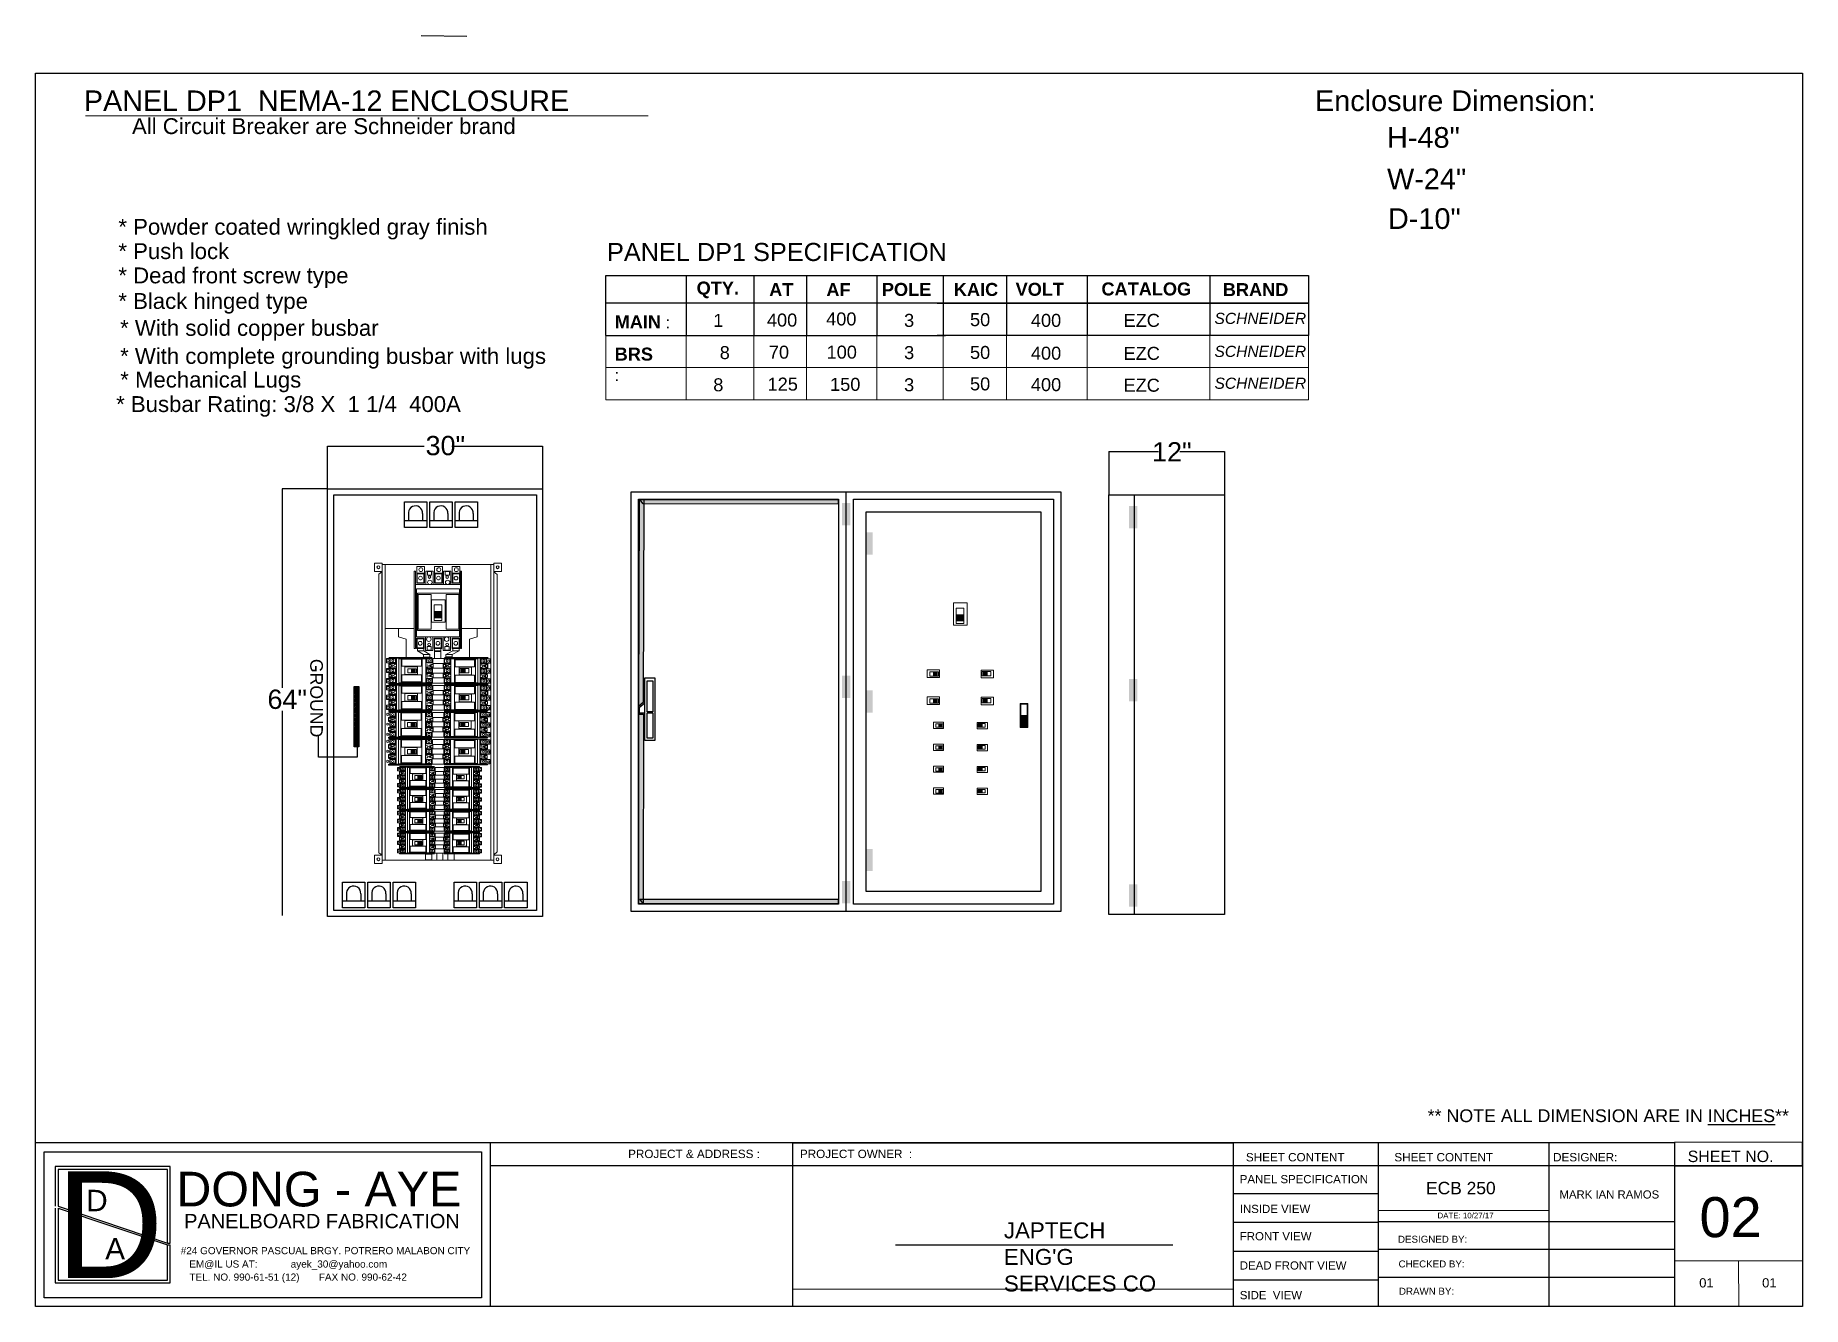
# Model space of a CAD drawing. Header units: inches. Extents: x 18739 to 22272, y 3658 to 7913.
# Drawn here: x 18739 to 19762, y 6594 to 7330 of the extents above; entities that cross this region are included whole.
import ezdxf

# ---------------------------------------------------------------- set-up
doc = ezdxf.new("R2010")
doc.units = ezdxf.units.IN
doc.header["$MEASUREMENT"] = 0
for name, color, linetype, lineweight in [('300-600AT', 7, 'Continuous', 13), ('CHASIS', 251, 'Continuous', 13), ('ENCLOSRURE', 7, 'Continuous', 20)]:
    doc.layers.add(name, color=color, linetype=linetype, lineweight=lineweight)
doc.layers.add('DOOR', color=1, linetype='Continuous')
doc.styles.get("Standard").update_dxf_attribs({"font": 'arial.ttf'})
doc.styles.add('style2', font='swissk.ttf')

msp = doc.modelspace()

# ---------------------------------------------------------------- texts
at = {"color": 0}
msp.add_text('SHEET NO.', height=6.604825, dxfattribs=at).set_placement((19695.43211, 6677.56857, 1250.06046))
for s, height, p in [('D', 61.92023, (18750.48705, 6610.34732, 253.46063)), ('D', 12.38405, (18768.0521, 6649.10732, 253.46063)), ('PANELBOARD FABRICATION', 8.2560309, (18824.83853, 6639.27461, 2020.73363)), ('A', 12.38405, (18779.07091, 6621.16135, -510.42851)), ('#24 GOVERNOR PASCUAL BRGY. POTRERO MALABON CITY ', 4.1280154, (18822.86215, 6624.21119, 561.55555)), ('TEL. NO. 990-61-51 (12)       FAX NO. 990-62-42', 4.1280154, (18827.8355, 6608.90457, 271.49492)), ('EM@IL US AT:            ayek_30@yahoo.com', 4.1280154, (18827.79423, 6616.46311, -50.67442))]:
    msp.add_text(s, height=height).set_placement(p)
at = {"color": 1}
msp.add_text('DONG - AYE', height=20.05274, dxfattribs=at).set_placement((18820.30854, 6651.88059, 224.63281))
at = {"attachment_point": 1}
for s, width, heights, insert, char_height in [('\\pt20.572;{\\fArial|b1|i0|c0|p34;\\H1.0975x;QTY.\\P}', 2.7127744, [0], (19121.56964, 7187.41218), 6.8572125), ('\\pt20.572;{\\fArial|b1|i0|c0|p34;\\H1.0975x;AT\\P}', 2.7127744, [0], (19163.57965, 7186.52921), 6.8572125), ('\\pt20.572;{\\fArial|b1|i0|c0|p34;\\H1.0975x;AF\\P}', 2.7127744, [0], (19196.6892, 7186.52921), 6.8572125), ('\\pt20.572;{\\fArial|b1|i0|c0|p34;\\H1.0975x;POLE\\P}', 2.7127744, [0], (19228.82369, 7186.63608), 6.8572125), ('\\pt20.572;{\\fArial|b1|i0|c0|p34;\\H1.0975x;KAIC\\P}', 2.7127744, [0], (19270.48936, 7186.63814), 6.8572125), ('\\pt20.572;{\\fArial|b1|i0|c0|p34;\\H1.0975x;VOLT\\P}', 2.7127744, [0], (19306.27145, 7186.71128), 6.8572125), ('\\pt20.572;{\\fArial|b1|i0|c0|p34;\\H1.0975x;CATALOG\\P}', 2.7127744, [0], (19355.95845, 7186.90658), 6.8572125), ('\\pt20.572;{\\fArial|b1|i0|c0|p34;\\H1.0975x;BRAND\\P}', 2.7127744, [0], (19426.25308, 7186.52662), 6.8572125), ('\\pt20.572;{\\fArial|b1|i0|c0|p34;\\H1.0975x;MAIN} : \\P', 2015.4535003, [134.59132], (19074.09824, 7167.83545), 6.8572125), ('\\pt20.572;{\\H1.0975x;1\\P}', 2.7313605, [0.83509], (19131.20726, 7168.71856), 6.8572125), ('{\\H1.0975x;400}', 2.7313605, [0.83509], (19162.28102, 7168.89717), 6.8572125), ('{\\H1.0975x;400}', 2.7313605, [0.77559], (19196.564, 7169.55728), 6.8572125), ('\\pt20.572;{\\H1.0975x;3\\P}', 1.1959945, [0.83509], (19241.68837, 7168.71856), 6.8572125), ('\\pt20.572;{\\H1.0975x;50\\P}', 2.7313605, [0.83509], (19279.86864, 7169.1455), 6.8572125), ('{\\H1.0975x;400}', 2.7313605, [0.83509], (19315.13301, 7168.71856), 6.8572125), ('\\pt20.572;{\\H1.0975x;EZC\\P}', 2.7313605, [0.83509], (19368.77833, 7168.71856), 6.8572125), ('{\\fArial|b0|i1|c0|p34;\\H1.0975x;SCHNEIDER}', 8.8886288, [0.83509], (19421.44138, 7169.33046), 5.877185), ('\\pt20.572;{\\fArial|b1|i0|c0|p34;\\H1.0975x;BRS} \\P: \\P', 15.3683282, [0], (19074.09824, 7149.1792), 6.8572125), ('\\pt20.572;{\\H1.0975x;70\\P}', 2.7313605, [0.83509], (19163.39476, 7150.30717), 6.8572125), ('\\pt20.572;{\\H1.0975x;100\\P}', 2.7313605, [0.83509], (19196.83002, 7150.32886), 6.8572125), ('\\pt20.572;{\\H1.0975x;3\\P}', 1.1959945, [0.83509], (19241.68837, 7150.06231), 6.8572125), ('\\pt20.572;{\\H1.0975x;50\\P}', 2.7313605, [0.83509], (19279.86864, 7150.1465), 6.8572125), ('{\\H1.0975x;400}', 2.7313605, [0.83509], (19315.13301, 7149.71956), 6.8572125), ('\\pt20.572;{\\H1.0975x;EZC\\P}', 2.7313605, [0.83509], (19368.77833, 7149.62007), 6.8572125), ('{\\fArial|b0|i1|c0|p34;\\H1.0975x;SCHNEIDER}', 8.8886288, [0.83509], (19421.44138, 7150.23197), 5.877185), ('\\pt20.572;{\\H1.0975x;8\\P}', 2.7313605, [0.83509], (19131.20726, 7131.40606), 6.8572125), ('{\\H1.0975x;125}', 2.0519552, [0.83509], (19162.65639, 7131.80736), 6.8572125), ('\\pt20.572;{\\H1.0975x;150\\P}', 2.7313605, [0.83509], (19198.84626, 7131.67261), 6.8572125), ('\\pt20.572;{\\H1.0975x;3\\P}', 1.1959945, [0.83509], (19241.68837, 7131.40606), 6.8572125), ('\\pt20.572;{\\H1.0975x;50\\P}', 2.7313605, [0.83509], (19279.86864, 7131.94112), 6.8572125), ('{\\H1.0975x;400}', 2.7313605, [0.83509], (19315.13301, 7131.51418), 6.8572125), ('\\pt20.572;{\\H1.0975x;EZC\\P}', 2.7313605, [0.83509], (19368.77833, 7131.17566), 6.8572125), ('{\\fArial|b0|i1|c0|p34;\\H1.0975x;SCHNEIDER}', 8.8886288, [0.83509], (19421.44138, 7131.78755), 5.877185), ('DESIGNED BY:', 91.7572825, [0.83509], (19527.69773, 6634.89665, -33.6051), 4.0357941), ('CHECKED BY:', 91.7572825, [0.83509], (19528.03816, 6620.59555, -33.6051), 4.0357941), ('DRAWN BY:', 91.7572825, [0.83509], (19528.26171, 6604.80518, -33.6051), 4.035794)]:
    msp.add_mtext_dynamic_manual_height_columns(s, width=width, gutter_width=1, heights=heights, dxfattribs=dict(at, insert=insert, char_height=char_height))
note = msp.add_mtext_dynamic_manual_height_columns('{\\H1.0975x;8\\P}', width=2.7313605, gutter_width=1, heights=[0.83509, 0], dxfattribs=dict(insert=(19131.20726, 7150.06231), char_height=6.8572125, attachment_point=1))
at = {"insert": (19544.86005, 6708.09169, -108.15606), "char_height": 7.3845663, "width": 225.7609467, "attachment_point": 1}
msp.add_mtext('** NOTE ALL DIMENSION ARE IN {\\LINCHES}** ', dxfattribs=at)
at = {"color": 0}
note = msp.add_mtext_dynamic_manual_height_columns('PROJECT & ', width=72.1841456, gutter_width=1, heights=[0.83509, 0], dxfattribs=dict(at, insert=(19008.72082, 6684.72598, -33.60219), char_height=4.8429529, attachment_point=1))
for column, words in zip(note.columns.linked_columns, ['ADDRESS : ']):
    column.text = words
at = {"color": 0, "attachment_point": 1}
for s, width, insert, char_height in [('PROJECT OWNER  :', 82.6736714, (19181.37717, 6684.72599, -33.6051), 4.8429529), ('SHEET CONTENT', 70.8771784, (19439.63078, 6682.80148, -33.6051), 4.8429529), ('SHEET CONTENT', 70.8771784, (19525.58364, 6682.80148, -33.6051), 4.8429529), ('DESIGNER:', 40.9522683, (19617.50141, 6682.80148, -33.6051), 4.842953)]:
    msp.add_mtext_dynamic_manual_height_columns(s, width=width, gutter_width=1, heights=[0.83509], dxfattribs=dict(at, insert=insert, char_height=char_height))
at = {"insert": (19543.94426, 6666.11323, -33.57414), "char_height": 7.208143, "attachment_point": 1, "style": 'style2'}
msp.add_mtext_dynamic_manual_height_columns('ECB 250', width=91.7572825, gutter_width=1, heights=[0.83509], dxfattribs=at)
note = msp.add_mtext_dynamic_manual_height_columns('JAPTECH ', width=91.7572825, gutter_width=1, heights=[0.83509, 0], dxfattribs=dict(insert=(19206.74438, 6642.6318, -33.55439), char_height=9.2321627, attachment_point=1, style='style2'))
for column, words in zip(note.columns.linked_columns, ["ENG'G SERVICES CO "]):
    column.text = words
at = {"layer": 'DOOR', "color": 253, "lineweight": 0, "style": 'style2'}
msp.add_text('02', height=23.162293, dxfattribs=at).set_placement((19702.28934, 6634.08235, -310.29105))
at = {"layer": 'ENCLOSRURE', "color": 0}
for s, height, p in [(' PANEL DP1  NEMA-12 ENCLOSURE', 11.9068031, (18762.13748, 7286.1707)), ('Enclosure Dimension:', 11.9641003, (19479.61211, 7286.15364)), ('All Circuit Breaker are Schneider brand', 9.1709223, (18794.6359, 7272.83615)), ('H-48"', 11.9641, (19521.34927, 7264.90115)), ('W-24"', 11.9641, (19521.34927, 7240.89189)), ('D-10"', 11.9641, (19521.87625, 7217.90114)), ('            * Powder coated wringkled gray finish', 9.1803383, (18743.97128, 7214.56416)), ('            * Push lock  ', 9.1803383, (18743.97128, 7200.4723)), ('            * Dead front screw type', 9.1803383, (18743.97128, 7186.40282)), ('            * Black hinged type', 9.1803383, (18743.97128, 7171.59422)), ('            * With solid copper busbar', 9.1803383, (18744.97759, 7156.00556)), ('            * With complete grounding busbar with lugs', 9.1803383, (18744.97759, 7139.7538)), ('            * Busbar Rating: 3/8 X  1 1/4  400A', 9.1803383, (18742.68645, 7111.89015)), ('PANEL SPECIFICATION', 4.7376966, (19436.09403, 6665.30341, -33.64449)), ('INSIDE VIEW', 4.7376966, (19436.09403, 6648.08101, -33.64449)), ('DATE: 10/27/17', 3.268959, (19550.58018, 6644.98761, -33.64449)), ('FRONT VIEW', 4.737697, (19436.09403, 6632.25046, -33.64449)), ('DEAD FRONT VIEW', 4.7376966, (19436.09403, 6615.32816, -33.64449)), ('SIDE  VIEW', 4.737697, (19436.09403, 6598.13291, -33.64449)), ('01', 5.369008, (19702.11128, 6604.95646, -33.64449)), ('01', 5.369008, (19738.54708, 6604.95646, -33.64449))]:
    msp.add_text(s, height=height, dxfattribs=at).set_placement(p)
at = {"layer": 'ENCLOSRURE', "color": 0, "style": 'style2'}
for s, height, p in [('PANEL DP1 SPECIFICATION  ', 10.4736974, (19069.68366, 7199.32421)), ('MARK IAN RAMOS ', 4.7058984, (19621.22214, 6656.45448, -33.64449))]:
    msp.add_text(s, height=height, dxfattribs=at).set_placement(p)
at = {"layer": 'ENCLOSRURE', "color": 0, "lineweight": -3}
msp.add_text('            * Mechanical Lugs ', height=9.1803383, dxfattribs=at).set_placement((18745.06571, 7126.05829))
at = {"layer": 'ENCLOSRURE', "lineweight": -3}
for s, p in [('30"', (18964.621, 7086.87264)), ('12"', (19385.30876, 7083.25625)), ('64"', (18873.0655, 6939.9648))]:
    msp.add_text(s, height=11.164707, dxfattribs=at).set_placement(p)
at = {"layer": 'ENCLOSRURE', "color": 0, "lineweight": -3}
msp.add_text('GROUND', height=7.319438, rotation=270, dxfattribs=at).set_placement((18897.81668, 6968.93609))

# ---------------------------------------------------------------- hatches: boundary and pattern name
at = {"layer": 'ENCLOSRURE', "lineweight": -3}
h = msp.add_hatch(color=8, dxfattribs=at)
h.dxf.hatch_style = 1
h.paths.add_polyline_path([(19090.64284, 7058.69854), (19203.53171, 7058.61964), (19203.53171, 7061.21801), (19088.6529, 7061.29692)])
h = msp.add_hatch(color=8, dxfattribs=at)
h.dxf.hatch_style = 1
h.paths.add_polyline_path([(19090.63952, 6943.62778), (19091.05434, 7061.25915), (19088.45597, 7061.25915), (19088.04115, 6941.63785)])
at = {"layer": 'ENCLOSRURE'}
h = msp.add_hatch(color=0, dxfattribs=at)
h.dxf.hatch_style = 1
h.paths.add_polyline_path([(19205.80277, 7046.33042), (19210.62145, 7046.33042), (19210.62145, 7059.22676), (19205.80277, 7059.22676)])
h = msp.add_hatch(color=0, dxfattribs=at)
h.dxf.hatch_style = 1
h.paths.add_polyline_path([(19372.00785, 7044.52217), (19376.82654, 7044.52217), (19376.82654, 7057.41851), (19372.00785, 7057.41851)])
h = msp.add_hatch(color=0, dxfattribs=at)
h.dxf.hatch_style = 1
h.paths.add_polyline_path([(19219.95078, 7029.29985), (19223.52671, 7029.29985), (19223.52671, 7042.19619), (19219.95078, 7042.19619)])
h = msp.add_hatch(color=3, dxfattribs=at)
h.dxf.hatch_style = 1
h.paths.add_polyline_path([(18973.69294, 6992.73031), (18973.69294, 6996.34736), (18969.73634, 6996.34736), (18969.73634, 6992.73031)])
h = msp.add_hatch(color=3, dxfattribs=at)
h.dxf.hatch_style = 1
h.paths.add_polyline_path([(19275.98668, 6990.92217), (19275.98668, 6994.53922), (19272.03008, 6994.53922), (19272.03008, 6990.92217)])
h = msp.add_hatch(color=3, dxfattribs=at)
h.dxf.hatch_style = 1
h.paths.add_polyline_path([(18956.48115, 6963.1024), (18956.48115, 6960.88655), (18958.50684, 6960.88655), (18958.50684, 6963.1024)])
h = msp.add_hatch(color=3, dxfattribs=at)
h.dxf.hatch_style = 1
h.paths.add_polyline_path([(18987.46376, 6961.01733), (18987.46376, 6963.23318), (18985.43807, 6963.23318), (18985.43807, 6961.01733)])
h = msp.add_hatch(color=0, dxfattribs=at)
h.dxf.hatch_style = 1
h.paths.add_polyline_path([(19205.80277, 6946.23588), (19210.62145, 6946.23588), (19210.62145, 6959.13222), (19205.80277, 6959.13222)])
h = msp.add_hatch(color=3, dxfattribs=at)
h.dxf.hatch_style = 1
h.paths.add_polyline_path([(19260.80058, 6961.29425), (19258.77489, 6961.29425), (19258.77489, 6959.0784), (19260.80058, 6959.0784)])
h = msp.add_hatch(color=3, dxfattribs=at)
h.dxf.hatch_style = 1
h.paths.add_polyline_path([(19287.7318, 6959.20918), (19289.75749, 6959.20918), (19289.75749, 6961.42504), (19287.7318, 6961.42504)])
at = {"layer": 'ENCLOSRURE', "lineweight": -3}
h = msp.add_hatch(color=256, dxfattribs=at)
h.dxf.hatch_style = 1
h.paths.add_polyline_path([(18924.6439, 6952.3334, 1), (18924.6439, 6951.08872, 1)])
h.paths.add_polyline_path([(18924.6439, 6952.2274, 1), (18924.6439, 6951.19471, 1)], flags=16)
h = msp.add_hatch(color=256, dxfattribs=at)
h.dxf.hatch_style = 1
h.paths.add_polyline_path([(18924.6439, 6949.83913, 1), (18924.6439, 6948.59444, 1)])
h.paths.add_polyline_path([(18924.6439, 6949.73313, 1), (18924.6439, 6948.70044, 1)], flags=16)
h = msp.add_hatch(dxfattribs=at)
h.set_pattern_fill('ANSI31', color=256, scale=1.985955, angle=-270)
h.set_pattern_definition([(135, (16760.66542, 4221.37426), (-0.175535246, -0.175535246), [])])
h.paths.add_polyline_path([(18924.6439, 6952.2274, 1), (18924.6439, 6951.19471, 1)])
h = msp.add_hatch(dxfattribs=at)
h.set_pattern_fill('ANSI31', color=256, scale=1.985955, angle=-270)
h.set_pattern_definition([(135, (16760.66542, 4218.87999), (-0.175535246, -0.175535246), [])])
h.paths.add_polyline_path([(18924.6439, 6949.73313, 1), (18924.6439, 6948.70044, 1)])
at = {"layer": 'ENCLOSRURE'}
h = msp.add_hatch(color=0, dxfattribs=at)
h.dxf.hatch_style = 1
h.paths.add_polyline_path([(19219.95078, 6937.85768), (19223.52671, 6937.85768), (19223.52671, 6950.75402), (19219.95078, 6950.75402)])
h = msp.add_hatch(color=0, dxfattribs=at)
h.dxf.hatch_style = 1
h.paths.add_polyline_path([(19372.00785, 6944.42763), (19376.82654, 6944.42763), (19376.82654, 6957.32397), (19372.00785, 6957.32397)])
at = {"layer": 'ENCLOSRURE', "lineweight": -3}
h = msp.add_hatch(color=256, dxfattribs=at)
h.dxf.hatch_style = 1
h.paths.add_polyline_path([(18924.6439, 6947.34485, 1), (18924.6439, 6946.10017, 1)])
h.paths.add_polyline_path([(18924.6439, 6947.23885, 1), (18924.6439, 6946.20616, 1)], flags=16)
h = msp.add_hatch(color=256, dxfattribs=at)
h.dxf.hatch_style = 1
h.paths.add_polyline_path([(18924.6439, 6944.85058, 1), (18924.6439, 6943.60589, 1)])
h.paths.add_polyline_path([(18924.6439, 6944.74458, 1), (18924.6439, 6943.71189, 1)], flags=16)
h = msp.add_hatch(color=256, dxfattribs=at)
h.dxf.hatch_style = 1
h.paths.add_polyline_path([(18924.6439, 6942.3563, 1), (18924.6439, 6941.11161, 1)])
h.paths.add_polyline_path([(18924.6439, 6942.2503, 1), (18924.6439, 6941.21761, 1)], flags=16)
h = msp.add_hatch(color=256, dxfattribs=at)
h.dxf.hatch_style = 1
h.paths.add_polyline_path([(18924.6439, 6939.86202, 1), (18924.6439, 6938.61734, 1)])
h.paths.add_polyline_path([(18924.6439, 6939.75603, 1), (18924.6439, 6938.72334, 1)], flags=16)
h = msp.add_hatch(dxfattribs=at)
h.set_pattern_fill('ANSI31', color=256, scale=1.985955, angle=-270)
h.set_pattern_definition([(135, (16760.66542, 4216.3857), (-0.175535246, -0.175535246), [])])
h.paths.add_polyline_path([(18924.6439, 6947.23885, 1), (18924.6439, 6946.20616, 1)])
h = msp.add_hatch(dxfattribs=at)
h.set_pattern_fill('ANSI31', color=256, scale=1.985955, angle=-270)
h.set_pattern_definition([(135, (16760.66542, 4213.89143), (-0.175535246, -0.175535246), [])])
h.paths.add_polyline_path([(18924.6439, 6944.74458, 1), (18924.6439, 6943.71189, 1)])
h = msp.add_hatch(dxfattribs=at)
h.set_pattern_fill('ANSI31', color=256, scale=1.985955, angle=-270)
h.set_pattern_definition([(135, (16760.66542, 4211.39716), (-0.175535246, -0.175535246), [])])
h.paths.add_polyline_path([(18924.6439, 6942.2503, 1), (18924.6439, 6941.21761, 1)])
h = msp.add_hatch(dxfattribs=at)
h.set_pattern_fill('ANSI31', color=256, scale=1.985955, angle=-270)
h.set_pattern_definition([(135, (16760.66542, 4208.90288), (-0.175535246, -0.175535246), [])])
h.paths.add_polyline_path([(18924.6439, 6939.75603, 1), (18924.6439, 6938.72334, 1)])
at = {"layer": 'ENCLOSRURE'}
h = msp.add_hatch(color=3, dxfattribs=at)
h.dxf.hatch_style = 1
h.paths.add_polyline_path([(18956.48115, 6947.51702), (18956.48115, 6945.30117), (18958.50684, 6945.30117), (18958.50684, 6947.51702)])
h = msp.add_hatch(color=3, dxfattribs=at)
h.dxf.hatch_style = 1
h.paths.add_polyline_path([(18987.46376, 6945.43195), (18987.46376, 6947.6478), (18985.43807, 6947.6478), (18985.43807, 6945.43195)])
h = msp.add_hatch(color=3, dxfattribs=at)
h.dxf.hatch_style = 1
h.paths.add_polyline_path([(19260.80058, 6945.70888), (19258.77489, 6945.70888), (19258.77489, 6943.49302), (19260.80058, 6943.49302)])
h = msp.add_hatch(color=3, dxfattribs=at)
h.dxf.hatch_style = 1
h.paths.add_polyline_path([(19287.7318, 6943.62381), (19289.75749, 6943.62381), (19289.75749, 6945.83966), (19287.7318, 6945.83966)])
at = {"layer": 'ENCLOSRURE', "lineweight": -3}
h = msp.add_hatch(color=256, dxfattribs=at)
h.dxf.hatch_style = 1
h.paths.add_polyline_path([(18924.6439, 6937.36775, 1), (18924.6439, 6936.12306, 1)])
h.paths.add_polyline_path([(18924.6439, 6937.26175, 1), (18924.6439, 6936.22906, 1)], flags=16)
h = msp.add_hatch(color=256, dxfattribs=at)
h.dxf.hatch_style = 1
h.paths.add_polyline_path([(18924.6439, 6934.87347, 1), (18924.6439, 6933.62879, 1)])
h.paths.add_polyline_path([(18924.6439, 6934.76748, 1), (18924.6439, 6933.73479, 1)], flags=16)
h = msp.add_hatch(color=256, dxfattribs=at)
h.dxf.hatch_style = 1
h.paths.add_polyline_path([(18924.6439, 6932.3792, 1), (18924.6439, 6931.13451, 1)])
h.paths.add_polyline_path([(18924.6439, 6932.2732, 1), (18924.6439, 6931.24051, 1)], flags=16)
h = msp.add_hatch(color=256, dxfattribs=at)
h.dxf.hatch_style = 1
h.paths.add_polyline_path([(18924.6439, 6929.88492, 1), (18924.6439, 6928.64024, 1)])
h.paths.add_polyline_path([(18924.6439, 6929.77892, 1), (18924.6439, 6928.74623, 1)], flags=16)
h = msp.add_hatch(dxfattribs=at)
h.set_pattern_fill('ANSI31', color=256, scale=1.985955, angle=-270)
h.set_pattern_definition([(135, (16760.66542, 4206.4086), (-0.175535246, -0.175535246), [])])
h.paths.add_polyline_path([(18924.6439, 6937.26175, 1), (18924.6439, 6936.22906, 1)])
h = msp.add_hatch(dxfattribs=at)
h.set_pattern_fill('ANSI31', color=256, scale=1.985955, angle=-270)
h.set_pattern_definition([(135, (16760.66542, 4203.91433), (-0.175535246, -0.175535246), [])])
h.paths.add_polyline_path([(18924.6439, 6934.76748, 1), (18924.6439, 6933.73479, 1)])
h = msp.add_hatch(dxfattribs=at)
h.set_pattern_fill('ANSI31', color=256, scale=1.985955, angle=-270)
h.set_pattern_definition([(135, (16760.66542, 4201.42006), (-0.175535246, -0.175535246), [])])
h.paths.add_polyline_path([(18924.6439, 6932.2732, 1), (18924.6439, 6931.24051, 1)])
h = msp.add_hatch(dxfattribs=at)
h.set_pattern_fill('ANSI31', color=256, scale=1.985955, angle=-270)
h.set_pattern_definition([(135, (16760.66542, 4198.92578), (-0.175535246, -0.175535246), [])])
h.paths.add_polyline_path([(18924.6439, 6929.77892, 1), (18924.6439, 6928.74623, 1)])
at = {"layer": 'ENCLOSRURE'}
h = msp.add_hatch(color=3, dxfattribs=at)
h.dxf.hatch_style = 1
h.paths.add_polyline_path([(18956.31049, 6931.93002), (18956.31049, 6929.71417), (18958.33618, 6929.71417), (18958.33618, 6931.93002)])
h = msp.add_hatch(color=3, dxfattribs=at)
h.dxf.hatch_style = 1
h.paths.add_polyline_path([(18987.29309, 6929.84495), (18987.29309, 6932.0608), (18985.2674, 6932.0608), (18985.2674, 6929.84495)])
at = {"layer": 'ENCLOSRURE', "lineweight": -3}
h = msp.add_hatch(color=8, dxfattribs=at)
h.dxf.hatch_style = 1
h.paths.add_polyline_path([(19090.66074, 6827.19927), (19090.72928, 6937.01559), (19088.13091, 6937.01559), (19088.06237, 6827.09305)])
at = {"layer": 'ENCLOSRURE'}
h = msp.add_hatch(color=3, dxfattribs=at)
h.dxf.hatch_style = 1
h.paths.add_polyline_path([(19261.73739, 6931.23742), (19261.73739, 6929.44258), (19263.3782, 6929.44258), (19263.3782, 6931.23742)])
h = msp.add_hatch(color=3, dxfattribs=at)
h.dxf.hatch_style = 1
h.paths.add_polyline_path([(19286.8333, 6929.54852), (19286.8333, 6931.34336), (19285.19249, 6931.34336), (19285.19249, 6929.54852)])
h = msp.add_hatch(color=1, dxfattribs=at)
h.dxf.hatch_style = 1
h.paths.add_polyline_path([(19309.20925, 6929.62114), (19312.99475, 6929.62114), (19312.99475, 6936.16585), (19309.20925, 6936.16585)])
at = {"layer": 'ENCLOSRURE', "lineweight": -3}
h = msp.add_hatch(color=256, dxfattribs=at)
h.dxf.hatch_style = 1
h.paths.add_polyline_path([(18924.6439, 6927.39065, 1), (18924.6439, 6926.14596, 1)])
h.paths.add_polyline_path([(18924.6439, 6927.28465, 1), (18924.6439, 6926.25196, 1)], flags=16)
h = msp.add_hatch(color=256, dxfattribs=at)
h.dxf.hatch_style = 1
h.paths.add_polyline_path([(18924.6439, 6924.8787, 1), (18924.6439, 6923.63402, 1)])
h.paths.add_polyline_path([(18924.6439, 6924.7727, 1), (18924.6439, 6923.74001, 1)], flags=16)
h = msp.add_hatch(color=256, dxfattribs=at)
h.dxf.hatch_style = 1
h.paths.add_polyline_path([(18924.6439, 6922.38443, 1), (18924.6439, 6921.13974, 1)])
h.paths.add_polyline_path([(18924.6439, 6922.27843, 1), (18924.6439, 6921.24574, 1)], flags=16)
h = msp.add_hatch(color=256, dxfattribs=at)
h.dxf.hatch_style = 1
h.paths.add_polyline_path([(18924.6439, 6919.89015, 1), (18924.6439, 6918.64546, 1)])
h.paths.add_polyline_path([(18924.6439, 6919.78415, 1), (18924.6439, 6918.75146, 1)], flags=16)
h = msp.add_hatch(dxfattribs=at)
h.set_pattern_fill('ANSI31', color=256, scale=1.985955, angle=-270)
h.set_pattern_definition([(135, (16760.66542, 4196.4315), (-0.175535246, -0.175535246), [])])
h.paths.add_polyline_path([(18924.6439, 6927.28465, 1), (18924.6439, 6926.25196, 1)])
h = msp.add_hatch(dxfattribs=at)
h.set_pattern_fill('ANSI31', color=256, scale=1.985955, angle=-270)
h.set_pattern_definition([(135, (16760.66542, 4193.91956), (-0.175535246, -0.175535246), [])])
h.paths.add_polyline_path([(18924.6439, 6924.7727, 1), (18924.6439, 6923.74001, 1)])
h = msp.add_hatch(dxfattribs=at)
h.set_pattern_fill('ANSI31', color=256, scale=1.985955, angle=-270)
h.set_pattern_definition([(135, (16760.66542, 4191.42528), (-0.175535246, -0.175535246), [])])
h.paths.add_polyline_path([(18924.6439, 6922.27843, 1), (18924.6439, 6921.24574, 1)])
h = msp.add_hatch(dxfattribs=at)
h.set_pattern_fill('ANSI31', color=256, scale=1.985955, angle=-270)
h.set_pattern_definition([(135, (16760.66542, 4188.931), (-0.175535246, -0.175535246), [])])
h.paths.add_polyline_path([(18924.6439, 6919.78415, 1), (18924.6439, 6918.75146, 1)])
at = {"layer": 'ENCLOSRURE'}
h = msp.add_hatch(color=3, dxfattribs=at)
h.dxf.hatch_style = 1
h.paths.add_polyline_path([(19261.73739, 6918.487), (19261.73739, 6916.69216), (19263.3782, 6916.69216), (19263.3782, 6918.487)])
h = msp.add_hatch(color=3, dxfattribs=at)
h.dxf.hatch_style = 1
h.paths.add_polyline_path([(19286.8333, 6916.79809), (19286.8333, 6918.59293), (19285.19249, 6918.59293), (19285.19249, 6916.79809)])
h = msp.add_hatch(color=3, dxfattribs=at)
h.dxf.hatch_style = 1
h.paths.add_polyline_path([(18956.31049, 6916.26529), (18956.31049, 6914.04944), (18958.33618, 6914.04944), (18958.33618, 6916.26529)])
h = msp.add_hatch(color=3, dxfattribs=at)
h.dxf.hatch_style = 1
h.paths.add_polyline_path([(18987.29309, 6914.18022), (18987.29309, 6916.39607), (18985.2674, 6916.39607), (18985.2674, 6914.18022)])
h = msp.add_hatch(color=3, dxfattribs=at)
h.dxf.hatch_style = 1
h.paths.add_polyline_path([(18961.78579, 6901.22957), (18960.14498, 6901.22957), (18960.14498, 6899.43473), (18961.78579, 6899.43473)])
h = msp.add_hatch(color=3, dxfattribs=at)
h.dxf.hatch_style = 1
h.paths.add_polyline_path([(18983.60008, 6899.54067), (18985.24089, 6899.54067), (18985.24089, 6901.33551), (18983.60008, 6901.33551)])
h = msp.add_hatch(color=3, dxfattribs=at)
h.dxf.hatch_style = 1
h.paths.add_polyline_path([(19261.73739, 6905.81648), (19261.73739, 6904.02164), (19263.3782, 6904.02164), (19263.3782, 6905.81648)])
h = msp.add_hatch(color=3, dxfattribs=at)
h.dxf.hatch_style = 1
h.paths.add_polyline_path([(19286.8333, 6904.12758), (19286.8333, 6905.92242), (19285.19249, 6905.92242), (19285.19249, 6904.12758)])
h = msp.add_hatch(color=3, dxfattribs=at)
h.dxf.hatch_style = 1
h.paths.add_polyline_path([(18961.78579, 6888.47915), (18960.14498, 6888.47915), (18960.14498, 6886.68431), (18961.78579, 6886.68431)])
h = msp.add_hatch(color=3, dxfattribs=at)
h.dxf.hatch_style = 1
h.paths.add_polyline_path([(18983.60008, 6886.79024), (18985.24089, 6886.79024), (18985.24089, 6888.58508), (18983.60008, 6888.58508)])
h = msp.add_hatch(color=3, dxfattribs=at)
h.dxf.hatch_style = 1
h.paths.add_polyline_path([(19261.73739, 6893.16167), (19261.73739, 6891.36683), (19263.3782, 6891.36683), (19263.3782, 6893.16167)])
h = msp.add_hatch(color=3, dxfattribs=at)
h.dxf.hatch_style = 1
h.paths.add_polyline_path([(19286.8333, 6891.47277), (19286.8333, 6893.26761), (19285.19249, 6893.26761), (19285.19249, 6891.47277)])
h = msp.add_hatch(color=3, dxfattribs=at)
h.dxf.hatch_style = 1
h.paths.add_polyline_path([(18961.78579, 6875.80863), (18960.14498, 6875.80863), (18960.14498, 6874.01379), (18961.78579, 6874.01379)])
h = msp.add_hatch(color=3, dxfattribs=at)
h.dxf.hatch_style = 1
h.paths.add_polyline_path([(18983.60008, 6874.11973), (18985.24089, 6874.11973), (18985.24089, 6875.91457), (18983.60008, 6875.91457)])
h = msp.add_hatch(color=3, dxfattribs=at)
h.dxf.hatch_style = 1
h.paths.add_polyline_path([(18961.78579, 6863.15382), (18960.14498, 6863.15382), (18960.14498, 6861.35898), (18961.78579, 6861.35898)])
h = msp.add_hatch(color=3, dxfattribs=at)
h.dxf.hatch_style = 1
h.paths.add_polyline_path([(18983.60008, 6861.46492), (18985.24089, 6861.46492), (18985.24089, 6863.25976), (18983.60008, 6863.25976)])
h = msp.add_hatch(color=0, dxfattribs=at)
h.dxf.hatch_style = 1
h.paths.add_polyline_path([(19219.95078, 6846.03601), (19223.52671, 6846.03601), (19223.52671, 6858.93235), (19219.95078, 6858.93235)])
h = msp.add_hatch(color=0, dxfattribs=at)
h.dxf.hatch_style = 1
h.paths.add_polyline_path([(19205.80277, 6827.34788), (19210.62145, 6827.34788), (19210.62145, 6840.24423), (19205.80277, 6840.24423)])
h = msp.add_hatch(color=0, dxfattribs=at)
h.dxf.hatch_style = 1
h.paths.add_polyline_path([(19372.00785, 6825.53964), (19376.82654, 6825.53964), (19376.82654, 6838.43598), (19372.00785, 6838.43598)])
at = {"layer": 'ENCLOSRURE', "lineweight": -3}
h = msp.add_hatch(color=8, dxfattribs=at)
h.dxf.hatch_style = 1
h.paths.add_polyline_path([(19090.64284, 6827.20392), (19203.53171, 6827.12501), (19203.53171, 6829.72338), (19088.6529, 6829.80229)])

# ---------------------------------------------------------------- linework, layer by layer
at = {"color": 251, "true_color": 0x636466}
for p, q in [((18962.10165, 7330.00155), (18988.45906, 7329.44555)), ((18907.91033, 7067.08255), (18907.91033, 7092.12414)), ((18907.91033, 7092.12414), (18963.83012, 7092.12414)), ((18979.812, 7092.12414), (19032.35223, 7092.12414)), ((19032.35223, 7092.12414), (19032.35223, 7066.94937)), ((19360.20687, 7089.03978), (19389.01847, 7089.03978)), ((19360.20687, 7089.03978), (19360.20687, 7063.865)), ((19401.43859, 7089.03978), (19427.16979, 7089.03978)), ((19427.16979, 7089.03978), (19427.16979, 7063.865)), ((18907.91033, 7067.48139), (18881.55292, 7067.48139)), ((18881.55292, 7067.48139), (18881.55292, 6952.18027)), ((18881.55292, 6938.92956), (18881.55292, 6820.37549)), ((19236.64277, 6629.66422, -33.64449), (19397.37851, 6629.66422, -33.64449))]:
    msp.add_line(p, q, dxfattribs=at)
for p, q in [((19185.19908, 7190.91711), (19185.19908, 7156.24578)), ((19225.90754, 7190.91711), (19225.90754, 7156.24578)), ((19264.29447, 7190.91711), (19264.29447, 7156.24578)), ((19300.96972, 7190.91711), (19300.96972, 7156.24578)), ((19347.70528, 7190.91711), (19347.70528, 7156.24578)), ((19418.64729, 7190.91711), (19418.64729, 7156.24578)), ((19374.87203, 7063.50471), (19374.87203, 6820.95773)), ((18738.64691, 6688.90931, -33.60868), (19687.85731, 6688.90931, -33.60868)), ((19002.09175, 6688.90931, -33.61466), (19002.09175, 6593.84196, -33.93534)), ((19516.50257, 6593.84196, -33.6051), (19516.50257, 6688.68307, -33.6051)), ((19615.26794, 6593.84196, -33.6051), (19615.26794, 6688.68307, -33.6051)), ((19687.85731, 6688.90931, -33.6051), (19687.85731, 6593.86468, -33.6051)), ((19761.62837, 6675.31478, -33.6051), (19002.09175, 6675.31471, -33.64915)), ((18751.82156, 6652.09731, 253.46063), (18815.13313, 6630.6628, 253.46063)), ((19516.50257, 6659.21049, 262.79902), (19432.33798, 6659.21049, 262.80549)), ((18751.82156, 6650.91113, 253.46063), (18815.13313, 6629.58233, 253.46063)), ((19516.50257, 6642.52318, 262.79902), (19432.33798, 6642.52318, 262.80549)), ((19687.85731, 6643.02842, -33.61143), (19516.50257, 6643.02842, -33.60513)), ((18815.13313, 6630.6628, 253.46063), (18816.74745, 6630.6628, 253.46063)), ((18815.13313, 6629.58233, 253.46063), (18816.74745, 6629.58233, 253.46063)), ((19516.50257, 6625.83587, 262.79902), (19432.33798, 6625.83587, 262.80549)), ((19687.85731, 6626.88525, -33.61143), (19516.52148, 6626.88525, -33.60513)), ((19516.50257, 6609.14855, 262.79902), (19432.33798, 6609.14855, 262.80549)), ((19687.85731, 6610.74207, -33.61143), (19516.50257, 6610.74207, -33.60514))]:
    msp.add_line(p, q)
at = {"color": 0}
for p, q in [((18954.67105, 7053.70256), (18954.67105, 7049.00589)), ((18962.92327, 7053.04432), (18962.92327, 7048.99219)), ((18969.32343, 7053.70256), (18969.32343, 7049.00589)), ((18977.57565, 7053.04432), (18977.57565, 7048.99219)), ((18983.97581, 7053.70256), (18983.97581, 7049.00589)), ((18992.22802, 7053.04432), (18992.22802, 7048.99219)), ((18952.37694, 7048.99744), (18965.38792, 7048.99744)), ((18967.02932, 7048.99744), (18980.0403, 7048.99744)), ((18981.6817, 7048.99744), (18994.69268, 7048.99744)), ((18916.49261, 6828.89381), (18929.50359, 6828.89381)), ((18918.78671, 6833.59893), (18918.78671, 6828.90226)), ((18927.03893, 6832.94069), (18927.03893, 6828.88856)), ((18931.14499, 6828.89381), (18944.15597, 6828.89381)), ((18933.43909, 6833.59893), (18933.43909, 6828.90226)), ((18941.69131, 6832.94069), (18941.69131, 6828.88856)), ((18945.79737, 6828.89381), (18958.80835, 6828.89381)), ((18948.09147, 6833.59893), (18948.09147, 6828.90226)), ((18956.34369, 6832.94069), (18956.34369, 6828.88856)), ((18981.09919, 6828.89381), (18994.11017, 6828.89381)), ((18983.39329, 6833.59893), (18983.39329, 6828.90226)), ((18991.64551, 6832.94069), (18991.64551, 6828.88856)), ((18995.75156, 6828.89381), (19008.76254, 6828.89381)), ((18998.04567, 6833.59893), (18998.04567, 6828.90226)), ((19006.29789, 6832.94069), (19006.29789, 6828.88856)), ((19010.40394, 6828.89381), (19023.41492, 6828.89381)), ((19012.69805, 6833.59893), (19012.69805, 6828.90226)), ((19020.95027, 6832.94069), (19020.95027, 6828.88856))]:
    msp.add_line(p, q, dxfattribs=at)
at = {"elevation": -33.6051}
for points in [[(18738.64691, 6593.84196), (18738.64691, 7308.11067), (19762.0188, 7308.11067), (19762.0188, 6593.84196)], [(18743.83372, 6683.52552), (18996.9342, 6683.52552), (18996.9342, 6598.99951), (18743.83372, 6598.99951)], [(19432.33798, 6593.84196), (19177.29839, 6593.84196), (19177.29839, 6688.68307), (19432.33798, 6688.68307)], [(19687.85731, 6675.31478), (19762.0188, 6675.26753), (19762.0188, 6688.99612), (19687.85731, 6688.90931)]]:
    msp.add_lwpolyline(points, close=True, dxfattribs=at)
for points in [[(19265.62387, 7174.90203), (19068.91053, 7174.90203), (19068.91053, 7190.91711), (19265.62387, 7190.91711)], [(19068.91053, 7156.24578), (19068.91053, 7190.91711), (19154.6795, 7190.91711), (19154.6795, 7156.24578)], [(19068.91053, 7156.24578), (19068.91053, 7190.91711), (19115.51936, 7190.91711), (19115.51936, 7156.24578)], [(19260.94352, 7190.91711), (19475.88666, 7190.91711), (19475.88666, 7174.90203), (19260.94352, 7174.90203)], [(19260.94352, 7174.90203), (19475.88666, 7174.90203), (19475.88666, 7156.24578), (19260.94352, 7156.24578)], [(19068.91053, 7156.24578), (19265.62387, 7156.24578)], [(19068.91053, 7156.24578), (19265.62387, 7156.24578)]]:
    msp.add_lwpolyline(points)
for points in [[(18907.91033, 7067.48139), (19032.30377, 7067.48139), (19032.30377, 6819.66974), (18907.91033, 6819.66974)], [(18911.42703, 7063.9647), (19028.78707, 7063.9647), (19028.78707, 6823.18644), (18911.42703, 6823.18644)], [(19083.56858, 7065.67325), (19207.96201, 7065.67325), (19207.96201, 6822.63884), (19083.56858, 6822.63884)], [(19087.90758, 7061.33425), (19203.62301, 7061.33425), (19203.62301, 6826.97785), (19087.90758, 6826.97785)], [(19208.15401, 7065.67325), (19332.54744, 7065.67325), (19332.54744, 6822.63884), (19208.15401, 6822.63884)], [(19212.49301, 7061.33425), (19328.20844, 7061.33425), (19328.20844, 6826.97785), (19212.49301, 6826.97785)], [(19360.20687, 7063.865), (19427.16979, 7063.865), (19427.16979, 6820.8306), (19360.20687, 6820.8306)], [(19219.79486, 7054.03239), (19320.90659, 7054.03239), (19320.90659, 6834.2797), (19219.79486, 6834.2797)]]:
    msp.add_lwpolyline(points, close=True)
at = {"color": 0}
for points in [[(18965.3924, 7044.93146), (18952.37793, 7044.93146), (18952.37793, 7059.83624), (18965.3924, 7059.83624)], [(18980.04478, 7044.93146), (18967.03031, 7044.93146), (18967.03031, 7059.83624), (18980.04478, 7059.83624)], [(18994.69716, 7044.93146), (18981.68269, 7044.93146), (18981.68269, 7059.83624), (18994.69716, 7059.83624)], [(18929.50807, 6824.82783), (18916.4936, 6824.82783), (18916.4936, 6839.73261), (18929.50807, 6839.73261)], [(18944.16044, 6824.82783), (18931.14598, 6824.82783), (18931.14598, 6839.73261), (18944.16044, 6839.73261)], [(18958.81282, 6824.82783), (18945.79835, 6824.82783), (18945.79835, 6839.73261), (18958.81282, 6839.73261)], [(18994.11464, 6824.82783), (18981.10017, 6824.82783), (18981.10017, 6839.73261), (18994.11464, 6839.73261)], [(19008.76702, 6824.82783), (18995.75255, 6824.82783), (18995.75255, 6839.73261), (19008.76702, 6839.73261)], [(19023.4194, 6824.82783), (19010.40493, 6824.82783), (19010.40493, 6839.73261), (19023.4194, 6839.73261)]]:
    msp.add_lwpolyline(points, close=True, dxfattribs=at)
at = {"elevation": 253.46063}
for points in [[(18816.74745, 6630.6628), (18816.74745, 6674.90627), (18750.20724, 6674.90627), (18750.20724, 6652.09731)], [(18815.13313, 6630.6628), (18815.13313, 6673.29195), (18751.82156, 6673.29195), (18751.82156, 6652.09731)], [(18750.20724, 6650.91113), (18750.20724, 6607.62449), (18816.74745, 6607.62449), (18816.74745, 6629.58233)], [(18751.82156, 6650.91113), (18751.82156, 6609.23881), (18815.13313, 6609.23881), (18815.13313, 6629.58233)]]:
    msp.add_lwpolyline(points, dxfattribs=at)
at = {"color": 0}
for centre in [(18958.7972, 7053.37394), (18973.44958, 7053.37394), (18988.10196, 7053.37394), (18922.91286, 6833.27031), (18937.56524, 6833.27031), (18952.21762, 6833.27031), (18987.51944, 6833.27031), (19002.17182, 6833.27031), (19016.8242, 6833.27031)]:
    msp.add_arc(centre, 4.13921, 355.4324024, 175.4463823, dxfattribs=at)
at = {"layer": '300-600AT'}
for p, q in [((18958.00176, 6974.95087, -3745.05388), (18958.00176, 7019.73723, -3745.05388)), ((18958.00176, 7019.73723, -3745.05388), (18958.77561, 7019.73723, -3745.05388)), ((18958.77522, 7011.92176, -3745.05388), (18958.77522, 7019.67118, -3745.05388)), ((18958.77522, 7011.92176, -4058.88473), (18958.77522, 7019.67118, -4058.88473)), ((18958.77522, 7011.92176, -4362.59001), (18958.77522, 7019.67118, -4362.59001)), ((18964.72722, 7011.92176, -3745.05388), (18958.77522, 7011.92176, -3745.05388)), ((18964.72722, 7011.92176, -4058.88473), (18958.77522, 7011.92176, -4058.88473)), ((18964.72722, 7011.92176, -4362.59001), (18958.77522, 7011.92176, -4362.59001)), ((18958.77522, 7011.92176, -3745.05388), (18958.77522, 6974.95087, -3745.05388)), ((18964.72722, 7019.67118, -3745.05388), (18964.72722, 7011.92176, -3745.05388)), ((18964.72722, 7019.67118, -4058.88473), (18964.72722, 7011.92176, -4058.88473)), ((18964.72722, 7019.67118, -4362.59001), (18964.72722, 7011.92176, -4362.59001)), ((18964.72722, 7011.92176, -3745.05388), (18984.82149, 7011.92176, -3745.05388)), ((18964.73979, 7019.73723, -3745.05388), (18968.99645, 7019.73723, -3745.05388)), ((18968.99645, 7019.73723, -3745.05388), (18968.99645, 7011.92176, -3745.05388)), ((18975.02032, 7019.67118, -3745.05388), (18975.02032, 7011.92176, -3745.05388)), ((18975.02032, 7019.67118, -4058.88473), (18975.02032, 7011.92176, -4058.88473)), ((18975.02032, 7019.67118, -4362.59001), (18975.02032, 7011.92176, -4362.59001)), ((18975.03289, 7019.73723, -3745.05388), (18979.28955, 7019.73723, -3745.05388)), ((18979.28955, 7019.73723, -3745.05388), (18979.28955, 7011.92176, -3745.05388)), ((18984.82149, 7019.73723, -3745.05388), (18984.82149, 6974.93346, -3745.05388)), ((18984.82149, 7019.73723, -3745.05388), (18985.49803, 7019.73723, -3745.05388)), ((18985.49803, 7019.73723, -3745.05388), (18985.49803, 6974.93346, -3745.05388)), ((18964.57026, 6973.81563, -3745.05388), (18964.57026, 6981.63109, -3745.05388)), ((18968.83949, 6973.88167, -3745.05388), (18968.83949, 6981.63109, -3745.05388)), ((18968.83949, 6973.88167, -4058.88473), (18968.83949, 6981.63109, -4058.88473)), ((18968.83949, 6973.88167, -4362.59001), (18968.83949, 6981.63109, -4362.59001)), ((18974.86336, 6973.88167, -3745.05388), (18974.86336, 6981.63109, -3745.05388)), ((18979.1326, 6973.88167, -3745.05388), (18979.1326, 6981.63109, -3745.05388)), ((18979.1326, 6973.88167, -4058.88473), (18979.1326, 6981.63109, -4058.88473)), ((18979.1326, 6973.88167, -4362.59001), (18979.1326, 6981.63109, -4362.59001)), ((18943.3819, 6969.71371, -1517.63282), (18968.47378, 6969.71371, -1517.63282)), ((18943.3819, 6969.33483, -1517.63282), (18968.47378, 6969.33483, -1517.63282)), ((18947.75887, 6958.08124, -1517.63282), (18947.75887, 6969.33483, -1517.63282)), ((18958.00176, 6974.95087, -3745.05388), (18958.77522, 6974.95087, -3745.05388)), ((18968.82693, 6973.81563, -3745.05388), (18964.57026, 6973.81563, -3745.05388)), ((18979.1326, 6973.88167, -3745.05388), (18974.86336, 6973.88167, -3745.05388)), ((18975.48088, 6969.80501, -1517.63282), (19000.563, 6969.80501, -1517.63282)), ((18996.18603, 6969.37184, -1517.63282), (18975.48088, 6969.37184, -1517.63282)), ((18984.82149, 6974.93346, -3745.05388), (18985.49803, 6974.93346, -3745.05388)), ((18995.72574, 6969.37433, -1686.25869), (19000.54794, 6969.37433, -1686.25869)), ((18995.72574, 6969.37433, -1881.54499), (19000.54794, 6969.37433, -1881.54499)), ((18995.72574, 6969.37433, -2070.5305), (19000.54794, 6969.37433, -2070.5305)), ((18996.18603, 6966.03849, -1517.63282), (18996.18603, 6969.37184, -1517.63282)), ((18996.18603, 6966.03849, -1693.39049), (18996.18603, 6969.37184, -1693.39049)), ((18996.18603, 6966.03849, -1863.47745), (18996.18603, 6969.37184, -1863.47745)), ((19000.57198, 6969.83732, -1686.25869), (19000.57198, 6969.35578, -1686.25869)), ((18943.3819, 6963.85282, -1517.63282), (18943.3819, 6966.23672, -1517.63282)), ((18943.3819, 6966.23672, -1517.63282), (18947.75887, 6966.23672, -1517.63282)), ((18943.3819, 6958.08828, -1517.63282), (18943.3819, 6960.47218, -1517.63282)), ((18943.3819, 6960.47218, -1517.63282), (18947.75887, 6960.47218, -1517.63282)), ((18943.41889, 6963.84578, -1517.63282), (18947.75887, 6963.84578, -1517.63282)), ((18943.41889, 6963.84578, -1693.39049), (18947.75887, 6963.84578, -1693.39049)), ((18943.41889, 6963.84578, -1863.47745), (18947.75887, 6963.84578, -1863.47745)), ((18969.06282, 6963.75788, -1517.63282), (18964.72284, 6963.75788, -1517.63282)), ((18969.06282, 6960.38428, -1517.63282), (18964.72284, 6960.38428, -1517.63282)), ((18969.06282, 6960.38428, -1693.39049), (18964.72284, 6960.38428, -1693.39049)), ((18969.06282, 6960.38428, -1863.47745), (18964.72284, 6960.38428, -1863.47745)), ((18969.06282, 6966.14882, -1517.63282), (18969.06282, 6963.75788, -1517.63282)), ((18969.09981, 6960.37724, -1517.63282), (18969.09981, 6957.99334, -1517.63282)), ((18974.80136, 6963.68198, -1517.63282), (18974.80136, 6966.06588, -1517.63282)), ((18974.83171, 6957.99809, -1517.63282), (18974.83171, 6960.38902, -1517.63282)), ((18974.8451, 6966.12639, -1517.63282), (18979.22207, 6966.12639, -1517.63282)), ((18974.88208, 6963.73545, -1517.63282), (18979.22207, 6963.73545, -1517.63282)), ((18974.88208, 6963.73545, -1693.39049), (18979.22207, 6963.73545, -1693.39049)), ((18974.88208, 6963.73545, -1863.47745), (18979.22207, 6963.73545, -1863.47745)), ((18974.88208, 6960.36184, -1517.63282), (18979.22207, 6960.36184, -1517.63282)), ((19000.52602, 6966.03849, -1517.63282), (18996.18603, 6966.03849, -1517.63282)), ((19000.52602, 6966.03849, -1693.39049), (18996.18603, 6966.03849, -1693.39049)), ((19000.52602, 6966.03849, -1863.47745), (18996.18603, 6966.03849, -1863.47745)), ((18996.18603, 6966.03849, -1517.63282), (18996.18603, 6954.7849, -1517.63282)), ((19000.563, 6963.64755, -1517.63282), (18996.18603, 6963.64755, -1517.63282)), ((19000.52602, 6960.27394, -1517.63282), (18996.18603, 6960.27394, -1517.63282)), ((19000.52602, 6960.27394, -1693.39049), (18996.18603, 6960.27394, -1693.39049)), ((19000.52602, 6960.27394, -1863.47745), (18996.18603, 6960.27394, -1863.47745)), ((19000.57218, 6966.03811, -1517.63282), (19000.57218, 6963.65421, -1517.63282)), ((18943.3819, 6954.31472, -1517.63282), (18943.3819, 6954.7481, -1517.63282)), ((18968.46403, 6954.28195, -1517.63282), (18943.3819, 6954.28195, -1517.63282)), ((18943.3819, 6954.12834, -1517.63282), (18968.47378, 6954.12834, -1517.63282)), ((18943.3819, 6953.74945, -1517.63282), (18968.47378, 6953.74945, -1517.63282)), ((18943.3819, 6948.26745, -1517.63282), (18943.3819, 6950.65135, -1517.63282)), ((18943.3819, 6950.65135, -1517.63282), (18947.75887, 6950.65135, -1517.63282)), ((18943.41889, 6958.08124, -1517.63282), (18947.75887, 6958.08124, -1517.63282)), ((18943.41889, 6958.08124, -1693.39049), (18947.75887, 6958.08124, -1693.39049)), ((18943.41889, 6958.08124, -1863.47745), (18947.75887, 6958.08124, -1863.47745)), ((18947.75887, 6954.74789, -1517.63282), (18943.41889, 6954.74789, -1517.63282)), ((18947.75887, 6954.74789, -1693.39049), (18943.41889, 6954.74789, -1693.39049)), ((18947.75887, 6954.74789, -1863.47745), (18943.41889, 6954.74789, -1863.47745)), ((18947.75887, 6958.08124, -1517.63282), (18947.75887, 6954.74789, -1517.63282)), ((18947.75887, 6958.08124, -1693.39049), (18947.75887, 6954.74789, -1693.39049)), ((18947.75887, 6958.08124, -1863.47745), (18947.75887, 6954.74789, -1863.47745)), ((18947.75887, 6954.74789, -1517.63282), (18968.46403, 6954.74789, -1517.63282)), ((18947.75887, 6942.49586, -1517.63282), (18947.75887, 6953.74945, -1517.63282)), ((18969.06282, 6950.56344, -1517.63282), (18969.06282, 6948.17251, -1517.63282)), ((18974.80136, 6948.0966, -1517.63282), (18974.80136, 6950.4805, -1517.63282)), ((18974.8451, 6950.54101, -1517.63282), (18979.22207, 6950.54101, -1517.63282)), ((18974.88208, 6957.97091, -1517.63282), (18979.22207, 6957.97091, -1517.63282)), ((18974.88208, 6957.97091, -1693.39049), (18979.22207, 6957.97091, -1693.39049)), ((18974.88208, 6957.97091, -1863.47745), (18979.22207, 6957.97091, -1863.47745)), ((19000.563, 6954.7849, -1517.63282), (18975.47113, 6954.7849, -1517.63282)), ((19000.563, 6954.40601, -1517.63282), (18975.47113, 6954.40601, -1517.63282)), ((18975.48088, 6954.21963, -1517.63282), (19000.563, 6954.21963, -1517.63282)), ((18996.18603, 6953.78646, -1517.63282), (18975.48088, 6953.78646, -1517.63282)), ((18995.72574, 6953.78895, -1686.25869), (19000.54794, 6953.78895, -1686.25869)), ((18995.72574, 6953.78895, -1881.54499), (19000.54794, 6953.78895, -1881.54499)), ((18995.72574, 6953.78895, -2070.5305), (19000.54794, 6953.78895, -2070.5305)), ((19000.563, 6957.883, -1517.63282), (18996.18603, 6957.883, -1517.63282)), ((18996.18603, 6950.45311, -1517.63282), (18996.18603, 6953.78646, -1517.63282)), ((18996.18603, 6950.45311, -1693.39049), (18996.18603, 6953.78646, -1693.39049)), ((18996.18603, 6950.45311, -1863.47745), (18996.18603, 6953.78646, -1863.47745)), ((19000.52602, 6950.45311, -1517.63282), (18996.18603, 6950.45311, -1517.63282)), ((19000.52602, 6950.45311, -1693.39049), (18996.18603, 6950.45311, -1693.39049)), ((19000.52602, 6950.45311, -1863.47745), (18996.18603, 6950.45311, -1863.47745)), ((18996.18603, 6950.45311, -1517.63282), (18996.18603, 6939.19952, -1517.63282)), ((19000.57198, 6954.25194, -1686.25869), (19000.57198, 6953.7704, -1686.25869)), ((19000.57218, 6954.79156, -1517.63282), (19000.57218, 6954.41267, -1517.63282)), ((19000.57218, 6950.45273, -1517.63282), (19000.57218, 6948.06883, -1517.63282)), ((18943.3819, 6942.5029, -1517.63282), (18943.3819, 6944.8868, -1517.63282)), ((18943.3819, 6944.8868, -1517.63282), (18947.75887, 6944.8868, -1517.63282)), ((18943.3819, 6938.72934, -1517.63282), (18943.3819, 6939.16273, -1517.63282)), ((18968.46403, 6938.69657, -1517.63282), (18943.3819, 6938.69657, -1517.63282)), ((18943.41889, 6948.26041, -1517.63282), (18947.75887, 6948.26041, -1517.63282)), ((18943.41889, 6948.26041, -1693.39049), (18947.75887, 6948.26041, -1693.39049)), ((18943.41889, 6948.26041, -1863.47745), (18947.75887, 6948.26041, -1863.47745)), ((18943.41889, 6942.49586, -1517.63282), (18947.75887, 6942.49586, -1517.63282)), ((18943.41889, 6942.49586, -1693.39049), (18947.75887, 6942.49586, -1693.39049)), ((18943.41889, 6942.49586, -1863.47745), (18947.75887, 6942.49586, -1863.47745)), ((18947.75887, 6939.16251, -1517.63282), (18943.41889, 6939.16251, -1517.63282)), ((18947.75887, 6939.16251, -1693.39049), (18943.41889, 6939.16251, -1693.39049)), ((18947.75887, 6939.16251, -1863.47745), (18943.41889, 6939.16251, -1863.47745)), ((18947.75887, 6942.49586, -1517.63282), (18947.75887, 6939.16251, -1517.63282)), ((18947.75887, 6942.49586, -1693.39049), (18947.75887, 6939.16251, -1693.39049)), ((18947.75887, 6942.49586, -1863.47745), (18947.75887, 6939.16251, -1863.47745)), ((18947.75887, 6939.16251, -1517.63282), (18968.46403, 6939.16251, -1517.63282)), ((18969.06282, 6948.17251, -1517.63282), (18964.72284, 6948.17251, -1517.63282)), ((18969.06282, 6944.7989, -1517.63282), (18964.72284, 6944.7989, -1517.63282)), ((18969.06282, 6944.7989, -1693.39049), (18964.72284, 6944.7989, -1693.39049)), ((18969.06282, 6944.7989, -1863.47745), (18964.72284, 6944.7989, -1863.47745)), ((18969.09981, 6944.79186, -1517.63282), (18969.09981, 6942.40796, -1517.63282)), ((18974.83171, 6942.41271, -1517.63282), (18974.83171, 6944.80365, -1517.63282)), ((18974.88208, 6948.15007, -1517.63282), (18979.22207, 6948.15007, -1517.63282)), ((18974.88208, 6948.15007, -1693.39049), (18979.22207, 6948.15007, -1693.39049)), ((18974.88208, 6948.15007, -1863.47745), (18979.22207, 6948.15007, -1863.47745)), ((18974.88208, 6944.77647, -1517.63282), (18979.22207, 6944.77647, -1517.63282)), ((18974.88208, 6942.38553, -1517.63282), (18979.22207, 6942.38553, -1517.63282)), ((18974.88208, 6942.38553, -1693.39049), (18979.22207, 6942.38553, -1693.39049)), ((18974.88208, 6942.38553, -1863.47745), (18979.22207, 6942.38553, -1863.47745)), ((19000.563, 6939.19952, -1517.63282), (18975.47113, 6939.19952, -1517.63282)), ((19000.563, 6938.82064, -1517.63282), (18975.47113, 6938.82064, -1517.63282)), ((19000.563, 6948.06217, -1517.63282), (18996.18603, 6948.06217, -1517.63282)), ((19000.52602, 6944.68857, -1517.63282), (18996.18603, 6944.68857, -1517.63282)), ((19000.52602, 6944.68857, -1693.39049), (18996.18603, 6944.68857, -1693.39049)), ((19000.52602, 6944.68857, -1863.47745), (18996.18603, 6944.68857, -1863.47745)), ((19000.563, 6942.29763, -1517.63282), (18996.18603, 6942.29763, -1517.63282)), ((19000.57218, 6939.20618, -1517.63282), (19000.57218, 6938.8273, -1517.63282)), ((18943.21124, 6938.16245), (18968.30312, 6938.16245)), ((18943.21124, 6932.68044), (18943.21124, 6935.06434)), ((18943.21124, 6935.06434), (18947.58821, 6935.06434)), ((18943.21124, 6926.9159), (18943.21124, 6929.2998)), ((18943.21124, 6929.2998), (18947.58821, 6929.2998)), ((18943.24823, 6932.6734), (18947.58821, 6932.6734)), ((18943.24823, 6932.6734, -175.75767), (18947.58821, 6932.6734, -175.75767)), ((18943.24823, 6932.6734, -345.84463), (18947.58821, 6932.6734, -345.84463)), ((18947.58821, 6926.90886), (18947.58821, 6938.16245)), ((18968.89216, 6932.5855), (18964.55218, 6932.5855)), ((18968.89216, 6929.2119), (18964.55218, 6929.2119)), ((18968.89216, 6929.2119, -175.75767), (18964.55218, 6929.2119, -175.75767)), ((18968.89216, 6929.2119, -345.84463), (18964.55218, 6929.2119, -345.84463)), ((18968.89216, 6934.97644), (18968.89216, 6932.5855)), ((18968.92915, 6929.20486), (18968.92915, 6926.82096)), ((18974.63069, 6932.5096), (18974.63069, 6934.8935)), ((18974.66105, 6926.8257), (18974.66105, 6929.21664)), ((18974.67443, 6934.95401), (18979.0514, 6934.95401)), ((18974.71142, 6932.56307), (18979.0514, 6932.56307)), ((18974.71142, 6932.56307, -175.75767), (18979.0514, 6932.56307, -175.75767)), ((18974.71142, 6932.56307, -345.84463), (18979.0514, 6932.56307, -345.84463)), ((18974.71142, 6929.18946), (18979.0514, 6929.18946)), ((18996.01537, 6938.19946), (18975.31021, 6938.19946)), ((18995.55507, 6938.20195, -168.62587), (19000.37728, 6938.20195, -168.62587)), ((18995.55507, 6938.20195, -363.91217), (19000.37728, 6938.20195, -363.91217)), ((18995.55507, 6938.20195, -552.89767), (19000.37728, 6938.20195, -552.89767)), ((18996.01537, 6934.8661), (18996.01537, 6938.19946)), ((18996.01537, 6934.8661, -175.75767), (18996.01537, 6938.19946, -175.75767)), ((18996.01537, 6934.8661, -345.84463), (18996.01537, 6938.19946, -345.84463)), ((19000.35536, 6934.8661), (18996.01537, 6934.8661)), ((19000.35536, 6934.8661, -175.75767), (18996.01537, 6934.8661, -175.75767)), ((19000.35536, 6934.8661, -345.84463), (18996.01537, 6934.8661, -345.84463)), ((18996.01537, 6934.8661), (18996.01537, 6923.61252)), ((19000.39234, 6932.47517), (18996.01537, 6932.47517)), ((19000.35536, 6929.10156), (18996.01537, 6929.10156)), ((19000.35536, 6929.10156, -175.75767), (18996.01537, 6929.10156, -175.75767)), ((19000.35536, 6929.10156, -345.84463), (18996.01537, 6929.10156, -345.84463)), ((19000.40152, 6934.86573), (19000.40152, 6932.48183)), ((18943.21124, 6923.14234), (18943.21124, 6923.57572)), ((18968.29337, 6923.10957), (18943.21124, 6923.10957)), ((18943.21124, 6922.49772), (18968.30312, 6922.49772)), ((18943.21124, 6917.01572), (18943.21124, 6919.39962)), ((18943.21124, 6919.39962), (18947.58821, 6919.39962)), ((18943.24823, 6926.90886), (18947.58821, 6926.90886)), ((18943.24823, 6926.90886, -175.75767), (18947.58821, 6926.90886, -175.75767)), ((18943.24823, 6926.90886, -345.84463), (18947.58821, 6926.90886, -345.84463)), ((18947.58821, 6923.57551), (18943.24823, 6923.57551)), ((18947.58821, 6923.57551, -175.75767), (18943.24823, 6923.57551, -175.75767)), ((18947.58821, 6923.57551, -345.84463), (18943.24823, 6923.57551, -345.84463)), ((18947.58821, 6926.90886), (18947.58821, 6923.57551)), ((18947.58821, 6926.90886, -175.75767), (18947.58821, 6923.57551, -175.75767)), ((18947.58821, 6926.90886, -345.84463), (18947.58821, 6923.57551, -345.84463)), ((18947.58821, 6923.57551), (18968.29337, 6923.57551)), ((18947.58821, 6911.24413), (18947.58821, 6922.49772)), ((18968.89216, 6919.31171), (18968.89216, 6916.92078)), ((18974.63069, 6916.84487), (18974.63069, 6919.22877)), ((18974.67443, 6919.28928), (18979.0514, 6919.28928)), ((18974.71142, 6926.79853), (18979.0514, 6926.79853)), ((18974.71142, 6926.79853, -175.75767), (18979.0514, 6926.79853, -175.75767)), ((18974.71142, 6926.79853, -345.84463), (18979.0514, 6926.79853, -345.84463)), ((19000.39234, 6923.61252), (18975.30047, 6923.61252)), ((19000.39234, 6923.23363), (18975.30047, 6923.23363)), ((18996.01537, 6922.53473), (18975.31021, 6922.53473)), ((18995.55507, 6922.53722, -168.62587), (19000.37728, 6922.53722, -168.62587)), ((18995.55507, 6922.53722, -363.91217), (19000.37728, 6922.53722, -363.91217)), ((18995.55507, 6922.53722, -552.89767), (19000.37728, 6922.53722, -552.89767)), ((19000.39234, 6926.71062), (18996.01537, 6926.71062)), ((18996.01537, 6919.20138), (18996.01537, 6922.53473)), ((18996.01537, 6919.20138, -175.75767), (18996.01537, 6922.53473, -175.75767)), ((18996.01537, 6919.20138, -345.84463), (18996.01537, 6922.53473, -345.84463)), ((19000.35536, 6919.20138), (18996.01537, 6919.20138)), ((19000.35536, 6919.20138, -175.75767), (18996.01537, 6919.20138, -175.75767)), ((19000.35536, 6919.20138, -345.84463), (18996.01537, 6919.20138, -345.84463)), ((18996.01537, 6919.20138), (18996.01537, 6907.94779)), ((19000.40152, 6923.61918), (19000.40152, 6923.24029)), ((19000.40152, 6919.201), (19000.40152, 6916.8171)), ((18943.21124, 6911.25117), (18943.21124, 6913.63507)), ((18943.21124, 6913.63507), (18947.58821, 6913.63507)), ((18943.21124, 6907.47761), (18943.21124, 6907.911)), ((18943.24823, 6917.00868), (18947.58821, 6917.00868)), ((18943.24823, 6917.00868, -175.75767), (18947.58821, 6917.00868, -175.75767)), ((18943.24823, 6917.00868, -345.84463), (18947.58821, 6917.00868, -345.84463)), ((18943.24823, 6911.24413), (18947.58821, 6911.24413)), ((18943.24823, 6911.24413, -175.75767), (18947.58821, 6911.24413, -175.75767)), ((18943.24823, 6911.24413, -345.84463), (18947.58821, 6911.24413, -345.84463)), ((18947.58821, 6907.91078), (18943.24823, 6907.91078)), ((18947.58821, 6907.91078, -175.75767), (18943.24823, 6907.91078, -175.75767)), ((18947.58821, 6907.91078, -345.84463), (18943.24823, 6907.91078, -345.84463)), ((18947.58821, 6911.24413), (18947.58821, 6907.91078)), ((18947.58821, 6911.24413, -175.75767), (18947.58821, 6907.91078, -175.75767)), ((18947.58821, 6911.24413, -345.84463), (18947.58821, 6907.91078, -345.84463)), ((18947.58821, 6907.91078), (18968.29337, 6907.91078)), ((18968.89216, 6916.92078), (18964.55218, 6916.92078)), ((18968.89216, 6913.54717), (18964.55218, 6913.54717)), ((18968.89216, 6913.54717, -175.75767), (18964.55218, 6913.54717, -175.75767)), ((18968.89216, 6913.54717, -345.84463), (18964.55218, 6913.54717, -345.84463)), ((18968.92915, 6913.54013), (18968.92915, 6911.15623)), ((18974.66105, 6911.16098), (18974.66105, 6913.55192)), ((18974.71142, 6916.89834), (18979.0514, 6916.89834)), ((18974.71142, 6916.89834, -175.75767), (18979.0514, 6916.89834, -175.75767)), ((18974.71142, 6916.89834, -345.84463), (18979.0514, 6916.89834, -345.84463)), ((18974.71142, 6913.52474), (18979.0514, 6913.52474)), ((18974.71142, 6911.1338), (18979.0514, 6911.1338)), ((18974.71142, 6911.1338, -175.75767), (18979.0514, 6911.1338, -175.75767)), ((18974.71142, 6911.1338, -345.84463), (18979.0514, 6911.1338, -345.84463)), ((19000.39234, 6907.94779), (18975.30047, 6907.94779)), ((19000.39234, 6916.81044), (18996.01537, 6916.81044)), ((19000.35536, 6913.43684), (18996.01537, 6913.43684)), ((19000.35536, 6913.43684, -175.75767), (18996.01537, 6913.43684, -175.75767)), ((19000.35536, 6913.43684, -345.84463), (18996.01537, 6913.43684, -345.84463)), ((19000.39234, 6911.0459), (18996.01537, 6911.0459)), ((19000.40152, 6907.95445), (19000.40152, 6907.57557)), ((18968.29337, 6907.44484), (18943.21124, 6907.44484)), ((18949.47089, 6906.58474), (18969.79531, 6906.58474)), ((18949.47089, 6906.27784), (18969.79531, 6906.27784)), ((18949.53459, 6901.83742), (18949.53459, 6903.76837)), ((18949.53459, 6903.76837), (18953.07993, 6903.76837)), ((18949.53459, 6897.16814), (18949.53459, 6899.09909)), ((18949.53459, 6899.09909), (18953.07993, 6899.09909)), ((18949.56455, 6901.83171), (18953.07993, 6901.83171)), ((18949.56455, 6901.83171, -142.36371), (18953.07993, 6901.83171, -142.36371)), ((18949.56455, 6901.83171, -280.13415), (18953.07993, 6901.83171, -280.13415)), ((18953.07993, 6897.16243), (18953.07993, 6906.27784)), ((18970.33614, 6901.76051), (18966.82075, 6901.76051)), ((18970.33614, 6899.02789), (18966.82075, 6899.02789)), ((18970.33614, 6899.02789, -142.36371), (18966.82075, 6899.02789, -142.36371)), ((18970.33614, 6899.02789, -280.13415), (18966.82075, 6899.02789, -280.13415)), ((18970.33614, 6903.69717), (18970.33614, 6901.76051)), ((18970.3661, 6899.02219), (18970.3661, 6897.09123)), ((18974.98435, 6901.69903), (18974.98435, 6903.62999)), ((18975.00894, 6897.09508), (18975.00894, 6899.03174)), ((18975.01978, 6903.679), (18978.56512, 6903.679)), ((18975.04974, 6901.74234), (18978.56512, 6901.74234)), ((18975.04974, 6901.74234, -142.36371), (18978.56512, 6901.74234, -142.36371)), ((18975.04974, 6901.74234, -280.13415), (18978.56512, 6901.74234, -280.13415)), ((18975.04974, 6899.00972), (18978.56512, 6899.00972)), ((19000.39234, 6907.56891), (18975.30047, 6907.56891)), ((18975.47106, 6906.65869), (18995.78758, 6906.65869)), ((18992.24224, 6906.30782), (18975.47106, 6906.30782)), ((18991.8694, 6906.30984, -136.58695), (18995.77538, 6906.30984, -136.58695)), ((18991.8694, 6906.30984, -294.76886), (18995.77538, 6906.30984, -294.76886)), ((18991.8694, 6906.30984, -447.84712), (18995.77538, 6906.30984, -447.84712)), ((18992.30594, 6903.6078), (18992.30594, 6906.30782)), ((18992.30594, 6903.6078, -142.36371), (18992.30594, 6906.30782, -142.36371)), ((18992.30594, 6903.6078, -280.13415), (18992.30594, 6906.30782, -280.13415)), ((18995.82132, 6903.6078), (18992.30594, 6903.6078)), ((18995.82132, 6903.6078, -142.36371), (18992.30594, 6903.6078, -142.36371)), ((18995.82132, 6903.6078, -280.13415), (18992.30594, 6903.6078, -280.13415)), ((18992.30594, 6903.6078), (18992.30594, 6894.4924)), ((18995.85128, 6901.67114), (18992.30594, 6901.67114)), ((18995.82132, 6898.93852), (18992.30594, 6898.93852)), ((18995.82132, 6898.93852, -142.36371), (18992.30594, 6898.93852, -142.36371)), ((18995.82132, 6898.93852, -280.13415), (18992.30594, 6898.93852, -280.13415)), ((18995.79485, 6906.68486, -136.58695), (18995.79485, 6906.29481, -136.58695)), ((18995.85872, 6903.6075), (18995.85872, 6901.67654)), ((18949.53459, 6894.11155), (18949.53459, 6894.46259)), ((18969.85111, 6894.08501), (18949.53459, 6894.08501)), ((18949.53459, 6893.83431), (18969.85901, 6893.83431)), ((18949.53459, 6893.52741), (18969.85901, 6893.52741)), ((18949.53459, 6889.08699), (18949.53459, 6891.01795)), ((18949.53459, 6891.01795), (18953.07993, 6891.01795)), ((18949.56455, 6897.16243), (18953.07993, 6897.16243)), ((18949.56455, 6897.16243, -142.36371), (18953.07993, 6897.16243, -142.36371)), ((18949.56455, 6897.16243, -280.13415), (18953.07993, 6897.16243, -280.13415)), ((18953.07993, 6894.46242), (18949.56455, 6894.46242)), ((18953.07993, 6894.46242, -142.36371), (18949.56455, 6894.46242, -142.36371)), ((18953.07993, 6894.46242, -280.13415), (18949.56455, 6894.46242, -280.13415)), ((18949.56455, 6889.08129), (18953.07993, 6889.08129)), ((18949.56455, 6889.08129, -142.36371), (18953.07993, 6889.08129, -142.36371)), ((18949.56455, 6889.08129, -280.13415), (18953.07993, 6889.08129, -280.13415)), ((18953.07993, 6897.16243), (18953.07993, 6894.46242)), ((18953.07993, 6897.16243, -142.36371), (18953.07993, 6894.46242, -142.36371)), ((18953.07993, 6897.16243, -280.13415), (18953.07993, 6894.46242, -280.13415)), ((18953.07993, 6894.46242), (18969.85111, 6894.46242)), ((18953.07993, 6884.41201), (18953.07993, 6893.52741)), ((18970.33614, 6889.01009), (18966.82075, 6889.01009)), ((18970.33614, 6890.94675), (18970.33614, 6889.01009)), ((18974.98435, 6888.94861), (18974.98435, 6890.87957)), ((18975.01978, 6890.92858), (18978.56512, 6890.92858)), ((18975.04974, 6897.07306), (18978.56512, 6897.07306)), ((18975.04974, 6897.07306, -142.36371), (18978.56512, 6897.07306, -142.36371)), ((18975.04974, 6897.07306, -280.13415), (18978.56512, 6897.07306, -280.13415)), ((18975.04974, 6888.99192), (18978.56512, 6888.99192)), ((18975.04974, 6888.99192, -142.36371), (18978.56512, 6888.99192, -142.36371)), ((18975.04974, 6888.99192, -280.13415), (18978.56512, 6888.99192, -280.13415)), ((18995.85128, 6894.4924), (18975.52686, 6894.4924)), ((18995.85128, 6894.1855), (18975.52686, 6894.1855)), ((18975.53476, 6893.90826), (18995.85128, 6893.90826)), ((18992.30594, 6893.5574), (18975.53476, 6893.5574)), ((18991.93309, 6893.55941, -136.58695), (18995.83908, 6893.55941, -136.58695)), ((18991.93309, 6893.55941, -294.76886), (18995.83908, 6893.55941, -294.76886)), ((18991.93309, 6893.55941, -447.84712), (18995.83908, 6893.55941, -447.84712)), ((18995.85128, 6897.00186), (18992.30594, 6897.00186)), ((18992.30594, 6890.85738), (18992.30594, 6893.5574)), ((18992.30594, 6890.85738, -142.36371), (18992.30594, 6893.5574, -142.36371)), ((18992.30594, 6890.85738, -280.13415), (18992.30594, 6893.5574, -280.13415)), ((18995.82132, 6890.85738), (18992.30594, 6890.85738)), ((18995.82132, 6890.85738, -142.36371), (18992.30594, 6890.85738, -142.36371)), ((18995.82132, 6890.85738, -280.13415), (18992.30594, 6890.85738, -280.13415)), ((18992.30594, 6890.85738), (18992.30594, 6881.74197)), ((18995.85128, 6888.92072), (18992.30594, 6888.92072)), ((18995.85855, 6893.93443, -136.58695), (18995.85855, 6893.54439, -136.58695)), ((18995.85872, 6894.49779), (18995.85872, 6894.19089)), ((18995.85872, 6890.85707), (18995.85872, 6888.92611)), ((18949.53459, 6884.41771), (18949.53459, 6886.34867)), ((18949.53459, 6886.34867), (18953.07993, 6886.34867)), ((18949.53459, 6881.36113), (18949.53459, 6881.71217)), ((18969.85111, 6881.33458), (18949.53459, 6881.33458)), ((18949.53459, 6881.1638), (18969.85901, 6881.1638)), ((18949.53459, 6880.8569), (18969.85901, 6880.8569)), ((18949.53459, 6876.41648), (18949.53459, 6878.34744)), ((18949.53459, 6878.34744), (18953.07993, 6878.34744)), ((18949.56455, 6884.41201), (18953.07993, 6884.41201)), ((18949.56455, 6884.41201, -142.36371), (18953.07993, 6884.41201, -142.36371)), ((18949.56455, 6884.41201, -280.13415), (18953.07993, 6884.41201, -280.13415)), ((18953.07993, 6881.71199), (18949.56455, 6881.71199)), ((18953.07993, 6881.71199, -142.36371), (18949.56455, 6881.71199, -142.36371)), ((18953.07993, 6881.71199, -280.13415), (18949.56455, 6881.71199, -280.13415)), ((18953.07993, 6884.41201), (18953.07993, 6881.71199)), ((18953.07993, 6884.41201, -142.36371), (18953.07993, 6881.71199, -142.36371)), ((18953.07993, 6884.41201, -280.13415), (18953.07993, 6881.71199, -280.13415)), ((18953.07993, 6881.71199), (18969.85111, 6881.71199)), ((18953.07993, 6871.7415), (18953.07993, 6880.8569)), ((18970.33614, 6886.27747), (18966.82075, 6886.27747)), ((18970.33614, 6886.27747, -142.36371), (18966.82075, 6886.27747, -142.36371)), ((18970.33614, 6886.27747, -280.13415), (18966.82075, 6886.27747, -280.13415)), ((18970.33614, 6878.27623), (18970.33614, 6876.33958)), ((18970.3661, 6886.27177), (18970.3661, 6884.34081)), ((18974.98435, 6876.27809), (18974.98435, 6878.20905)), ((18975.00894, 6884.34465), (18975.00894, 6886.28131)), ((18975.01978, 6878.25806), (18978.56512, 6878.25806)), ((18975.04974, 6886.2593), (18978.56512, 6886.2593)), ((18975.04974, 6884.32264), (18978.56512, 6884.32264)), ((18975.04974, 6884.32264, -142.36371), (18978.56512, 6884.32264, -142.36371)), ((18975.04974, 6884.32264, -280.13415), (18978.56512, 6884.32264, -280.13415)), ((18995.85128, 6881.74197), (18975.52686, 6881.74197)), ((18995.85128, 6881.43507), (18975.52686, 6881.43507)), ((18975.53476, 6881.23775), (18995.85128, 6881.23775)), ((18992.30594, 6880.88688), (18975.53476, 6880.88688)), ((18991.93309, 6880.8889, -136.58695), (18995.83908, 6880.8889, -136.58695)), ((18991.93309, 6880.8889, -294.76886), (18995.83908, 6880.8889, -294.76886)), ((18991.93309, 6880.8889, -447.84712), (18995.83908, 6880.8889, -447.84712)), ((18995.82132, 6886.1881), (18992.30594, 6886.1881)), ((18995.82132, 6886.1881, -142.36371), (18992.30594, 6886.1881, -142.36371)), ((18995.82132, 6886.1881, -280.13415), (18992.30594, 6886.1881, -280.13415)), ((18995.85128, 6884.25144), (18992.30594, 6884.25144)), ((18992.30594, 6878.18686), (18992.30594, 6880.88688)), ((18992.30594, 6878.18686, -142.36371), (18992.30594, 6880.88688, -142.36371)), ((18992.30594, 6878.18686, -280.13415), (18992.30594, 6880.88688, -280.13415)), ((18995.82132, 6878.18686), (18992.30594, 6878.18686)), ((18995.82132, 6878.18686, -142.36371), (18992.30594, 6878.18686, -142.36371)), ((18995.82132, 6878.18686, -280.13415), (18992.30594, 6878.18686, -280.13415)), ((18992.30594, 6878.18686), (18992.30594, 6869.07146)), ((18995.85855, 6881.26392, -136.58695), (18995.85855, 6880.87387, -136.58695)), ((18995.85872, 6881.74737), (18995.85872, 6881.44047)), ((18995.85872, 6878.18656), (18995.85872, 6876.2556)), ((18949.53459, 6871.7472), (18949.53459, 6873.67816)), ((18949.53459, 6873.67816), (18953.07993, 6873.67816)), ((18949.53459, 6868.69061), (18949.53459, 6869.04166)), ((18969.85111, 6868.66407), (18949.53459, 6868.66407)), ((18949.53459, 6868.50899), (18969.85901, 6868.50899)), ((18949.53459, 6868.20209), (18969.85901, 6868.20209)), ((18949.56455, 6876.41078), (18953.07993, 6876.41078)), ((18949.56455, 6876.41078, -142.36371), (18953.07993, 6876.41078, -142.36371)), ((18949.56455, 6876.41078, -280.13415), (18953.07993, 6876.41078, -280.13415)), ((18949.56455, 6871.7415), (18953.07993, 6871.7415)), ((18949.56455, 6871.7415, -142.36371), (18953.07993, 6871.7415, -142.36371)), ((18949.56455, 6871.7415, -280.13415), (18953.07993, 6871.7415, -280.13415)), ((18953.07993, 6869.04148), (18949.56455, 6869.04148)), ((18953.07993, 6869.04148, -142.36371), (18949.56455, 6869.04148, -142.36371)), ((18953.07993, 6869.04148, -280.13415), (18949.56455, 6869.04148, -280.13415)), ((18953.07993, 6871.7415), (18953.07993, 6869.04148)), ((18953.07993, 6871.7415, -142.36371), (18953.07993, 6869.04148, -142.36371)), ((18953.07993, 6871.7415, -280.13415), (18953.07993, 6869.04148, -280.13415)), ((18953.07993, 6869.04148), (18969.85111, 6869.04148)), ((18953.07993, 6859.08669), (18953.07993, 6868.20209)), ((18970.33614, 6876.33958), (18966.82075, 6876.33958)), ((18970.33614, 6873.60695), (18966.82075, 6873.60695)), ((18970.33614, 6873.60695, -142.36371), (18966.82075, 6873.60695, -142.36371)), ((18970.33614, 6873.60695, -280.13415), (18966.82075, 6873.60695, -280.13415)), ((18970.3661, 6873.60125), (18970.3661, 6871.6703)), ((18975.00894, 6871.67414), (18975.00894, 6873.6108)), ((18975.04974, 6876.32141), (18978.56512, 6876.32141)), ((18975.04974, 6876.32141, -142.36371), (18978.56512, 6876.32141, -142.36371)), ((18975.04974, 6876.32141, -280.13415), (18978.56512, 6876.32141, -280.13415)), ((18975.04974, 6873.58878), (18978.56512, 6873.58878)), ((18975.04974, 6871.65213), (18978.56512, 6871.65213)), ((18975.04974, 6871.65213, -142.36371), (18978.56512, 6871.65213, -142.36371)), ((18975.04974, 6871.65213, -280.13415), (18978.56512, 6871.65213, -280.13415)), ((18995.85128, 6869.07146), (18975.52686, 6869.07146)), ((18995.85128, 6868.76456), (18975.52686, 6868.76456)), ((18975.53476, 6868.58294), (18995.85128, 6868.58294)), ((18992.30594, 6868.23207), (18975.53476, 6868.23207)), ((18991.93309, 6868.23409, -136.58695), (18995.83908, 6868.23409, -136.58695)), ((18991.93309, 6868.23409, -294.76886), (18995.83908, 6868.23409, -294.76886)), ((18991.93309, 6868.23409, -447.84712), (18995.83908, 6868.23409, -447.84712)), ((18995.85128, 6876.2502), (18992.30594, 6876.2502)), ((18995.82132, 6873.51758), (18992.30594, 6873.51758)), ((18995.82132, 6873.51758, -142.36371), (18992.30594, 6873.51758, -142.36371)), ((18995.82132, 6873.51758, -280.13415), (18992.30594, 6873.51758, -280.13415)), ((18995.85128, 6871.58092), (18992.30594, 6871.58092)), ((18992.30594, 6865.53206), (18992.30594, 6868.23207)), ((18992.30594, 6865.53206, -142.36371), (18992.30594, 6868.23207, -142.36371)), ((18992.30594, 6865.53206, -280.13415), (18992.30594, 6868.23207, -280.13415)), ((18995.85855, 6868.60911, -136.58695), (18995.85855, 6868.21906, -136.58695)), ((18995.85872, 6869.07685), (18995.85872, 6868.76996)), ((18949.53459, 6863.76167), (18949.53459, 6865.69263)), ((18949.53459, 6865.69263), (18953.07993, 6865.69263)), ((18949.53459, 6859.09239), (18949.53459, 6861.02335)), ((18949.53459, 6861.02335), (18953.07993, 6861.02335)), ((18949.56455, 6863.75597), (18953.07993, 6863.75597)), ((18949.56455, 6863.75597, -142.36371), (18953.07993, 6863.75597, -142.36371)), ((18949.56455, 6863.75597, -280.13415), (18953.07993, 6863.75597, -280.13415)), ((18949.56455, 6859.08669), (18953.07993, 6859.08669)), ((18949.56455, 6859.08669, -142.36371), (18953.07993, 6859.08669, -142.36371)), ((18949.56455, 6859.08669, -280.13415), (18953.07993, 6859.08669, -280.13415)), ((18953.07993, 6859.08669), (18953.07993, 6856.38667)), ((18953.07993, 6859.08669, -142.36371), (18953.07993, 6856.38667, -142.36371)), ((18953.07993, 6859.08669, -280.13415), (18953.07993, 6856.38667, -280.13415)), ((18970.33614, 6863.68477), (18966.82075, 6863.68477)), ((18970.33614, 6860.95215), (18966.82075, 6860.95215)), ((18970.33614, 6860.95215, -142.36371), (18966.82075, 6860.95215, -142.36371)), ((18970.33614, 6860.95215, -280.13415), (18966.82075, 6860.95215, -280.13415)), ((18970.33614, 6865.62143), (18970.33614, 6863.68477)), ((18970.3661, 6860.94645), (18970.3661, 6859.01549)), ((18974.98435, 6863.62328), (18974.98435, 6865.55424)), ((18975.00894, 6859.01933), (18975.00894, 6860.95599)), ((18975.01978, 6865.60326), (18978.56512, 6865.60326)), ((18975.04974, 6863.6666), (18978.56512, 6863.6666)), ((18975.04974, 6863.6666, -142.36371), (18978.56512, 6863.6666, -142.36371)), ((18975.04974, 6863.6666, -280.13415), (18978.56512, 6863.6666, -280.13415)), ((18975.04974, 6860.93398), (18978.56512, 6860.93398)), ((18975.04974, 6858.99732), (18978.56512, 6858.99732)), ((18975.04974, 6858.99732, -142.36371), (18978.56512, 6858.99732, -142.36371)), ((18975.04974, 6858.99732, -280.13415), (18978.56512, 6858.99732, -280.13415)), ((18995.82132, 6865.53206), (18992.30594, 6865.53206)), ((18995.82132, 6865.53206, -142.36371), (18992.30594, 6865.53206, -142.36371)), ((18995.82132, 6865.53206, -280.13415), (18992.30594, 6865.53206, -280.13415)), ((18992.30594, 6865.53206), (18992.30594, 6856.41665)), ((18995.85128, 6863.5954), (18992.30594, 6863.5954)), ((18995.82132, 6860.86278), (18992.30594, 6860.86278)), ((18995.82132, 6860.86278, -142.36371), (18992.30594, 6860.86278, -142.36371)), ((18995.82132, 6860.86278, -280.13415), (18992.30594, 6860.86278, -280.13415)), ((18995.85128, 6858.92612), (18992.30594, 6858.92612)), ((18995.85872, 6865.53175), (18995.85872, 6863.60079)), ((18949.47089, 6856.0358), (18949.47089, 6856.38685)), ((18969.78741, 6856.00926), (18949.47089, 6856.00926)), ((18953.01624, 6856.38667), (18949.50085, 6856.38667)), ((18953.01624, 6856.38667, -142.36371), (18949.50085, 6856.38667, -142.36371)), ((18953.01624, 6856.38667, -280.13415), (18949.50085, 6856.38667, -280.13415)), ((18953.01624, 6856.38667), (18969.78741, 6856.38667)), ((18995.78758, 6856.10975), (18975.46316, 6856.10975)), ((18995.85128, 6856.41665), (18975.52686, 6856.41665)), ((18995.85872, 6856.42205), (18995.85872, 6856.11515))]:
    msp.add_line(p, q, dxfattribs=at)
for points, elevation in [([(18959.47742, 7018.61939), (18963.939, 7018.61939), (18963.939, 7012.68711), (18959.47742, 7012.68711)], -3745.05388), ([(18965.63324, 7019.59681), (18968.1091, 7019.59681), (18968.1091, 7017.38703), (18965.63324, 7017.38703)], -3745.05388), ([(18969.86821, 7018.61939), (18974.3298, 7018.61939), (18974.3298, 7012.68711), (18969.86821, 7012.68711)], -3745.05388), ([(18975.92634, 7019.59681), (18978.4022, 7019.59681), (18978.4022, 7017.38703), (18975.92634, 7017.38703)], -3745.05388), ([(18980.04669, 7018.61939), (18984.50828, 7018.61939), (18984.50828, 7012.68711), (18980.04669, 7012.68711)], -3745.05388), ([(18959.35154, 7009.58884), (18984.24578, 7009.58884), (18984.24578, 6981.63109), (18959.35154, 6981.63109)], -3745.05388), ([(18984.24578, 7007.0405), (18959.84062, 7007.0405), (18959.84062, 6985.37117), (18984.24578, 6985.37117)], -1035.18639), ([(18967.78051, 7006.28641), (18967.78051, 6986.06143), (18960.36669, 6986.06143), (18960.36669, 7006.28641)], -1035.18639), ([(18976.02106, 6990.1742), (18968.06534, 6990.1742), (18968.06534, 7003.11581), (18976.02106, 7003.11581)], -1062.66521), ([(18973.93104, 6991.21582), (18969.53161, 6991.21582), (18969.53161, 7000.19294), (18973.93104, 7000.19294)], -1062.66521), ([(18983.89796, 7006.28641), (18983.89796, 6986.06143), (18976.48414, 6986.06143), (18976.48414, 7006.28641)], -1035.18639), ([(19278.31479, 6988.36606), (19270.35908, 6988.36606), (19270.35908, 7001.30767), (19278.31479, 7001.30767)], -1062.66521), ([(18973.69294, 6992.73031), (18969.73634, 6992.73031), (18969.73634, 6996.34736), (18973.69294, 6996.34736)], -1062.66521), ([(19276.22478, 6989.40767), (19271.82534, 6989.40767), (19271.82534, 6998.3848), (19276.22478, 6998.3848)], -1062.66521), ([(19275.98668, 6990.92217), (19272.03008, 6990.92217), (19272.03008, 6994.53922), (19275.98668, 6994.53922)], -1062.66521), ([(18963.81312, 6974.93346), (18959.35154, 6974.93346), (18959.35154, 6980.86574), (18963.81312, 6980.86574)], -3745.05388), ([(18973.9916, 6974.93346), (18969.53002, 6974.93346), (18969.53002, 6980.86574), (18973.9916, 6980.86574)], -3745.05388), ([(18984.3824, 6974.93346), (18979.92082, 6974.93346), (18979.92082, 6980.86574), (18984.3824, 6980.86574)], -3745.05388), ([(18967.93348, 6973.95605), (18965.45762, 6973.95605), (18965.45762, 6976.16582), (18967.93348, 6976.16582)], -3745.05388), ([(18978.22658, 6973.95605), (18975.75072, 6973.95605), (18975.75072, 6976.16582), (18978.22658, 6976.16582)], -3745.05388), ([(18943.46054, 6964.35319), (18943.46054, 6965.73977), (18944.6981, 6965.73977), (18944.6981, 6964.35319)], -1517.63282), ([(18943.46054, 6958.58865), (18943.46054, 6959.97522), (18944.6981, 6959.97522), (18944.6981, 6958.58865)], -1517.63282), ([(18944.00793, 6966.66075), (18944.00793, 6969.15941), (18947.33024, 6969.15941), (18947.33024, 6966.66075)], -1517.63282), ([(18944.00793, 6960.9604), (18944.00793, 6963.45906), (18947.33024, 6963.45906), (18947.33024, 6960.9604)], -1517.63282), ([(18949.0654, 6955.07065), (18949.0654, 6969.01241), (18964.72284, 6969.01241), (18964.72284, 6955.07065)], -1517.63282), ([(18959.93836, 6964.40624), (18959.93836, 6959.95072), (18952.69055, 6959.95072), (18952.69055, 6964.40624)], -15.38922), ([(18959.35502, 6963.23575), (18959.35502, 6960.77189), (18954.32747, 6960.77189), (18954.32747, 6963.23575)], -15.38922), ([(18958.50684, 6963.1024), (18958.50684, 6960.88655), (18956.48115, 6960.88655), (18956.48115, 6963.1024)], -15.38922), ([(18968.47378, 6969.08892), (18968.47378, 6966.59025), (18965.15147, 6966.59025), (18965.15147, 6969.08892)], -1517.63282), ([(18968.47378, 6963.26966), (18968.47378, 6960.771), (18965.15147, 6960.771), (18965.15147, 6963.26966)], -1517.63282), ([(18969.02117, 6965.64141), (18969.02117, 6964.25484), (18967.78361, 6964.25484), (18967.78361, 6965.64141)], -1517.63282), ([(18969.02117, 6959.87687), (18969.02117, 6958.49029), (18967.78361, 6958.49029), (18967.78361, 6959.87687)], -1517.63282), ([(18974.92374, 6964.24286), (18974.92374, 6965.62943), (18976.1613, 6965.62943), (18976.1613, 6964.24286)], -1517.63282), ([(18974.92374, 6958.47831), (18974.92374, 6959.86489), (18976.1613, 6959.86489), (18976.1613, 6958.47831)], -1517.63282), ([(18975.47113, 6966.55042), (18975.47113, 6969.04908), (18978.79344, 6969.04908), (18978.79344, 6966.55042)], -1517.63282), ([(18975.47113, 6960.85007), (18975.47113, 6963.34873), (18978.79344, 6963.34873), (18978.79344, 6960.85007)], -1517.63282), ([(18994.87951, 6969.04908), (18994.87951, 6955.10732), (18979.22207, 6955.10732), (18979.22207, 6969.04908)], -1517.63282), ([(18984.00654, 6959.71349), (18984.00654, 6964.169), (18991.25436, 6964.169), (18991.25436, 6959.71349)], -15.38922), ([(18984.58989, 6960.88398), (18984.58989, 6963.34784), (18989.61744, 6963.34784), (18989.61744, 6960.88398)], -15.38922), ([(18985.43807, 6961.01733), (18985.43807, 6963.23318), (18987.46376, 6963.23318), (18987.46376, 6961.01733)], -15.38922), ([(18999.93697, 6968.97858), (18999.93697, 6966.47992), (18996.61466, 6966.47992), (18996.61466, 6968.97858)], -1517.63282), ([(18999.93697, 6963.15933), (18999.93697, 6960.66066), (18996.61466, 6960.66066), (18996.61466, 6963.15933)], -1517.63282), ([(19000.48436, 6965.53108), (19000.48436, 6964.1445), (18999.2468, 6964.1445), (18999.2468, 6965.53108)], -1517.63282), ([(19000.48436, 6959.76654), (19000.48436, 6958.37996), (18999.2468, 6958.37996), (18999.2468, 6959.76654)], -1517.63282), ([(19262.2321, 6962.59809), (19262.2321, 6958.14258), (19254.98429, 6958.14258), (19254.98429, 6962.59809)], -15.38922), ([(19261.64875, 6961.4276), (19261.64875, 6958.96374), (19256.62121, 6958.96374), (19256.62121, 6961.4276)], -15.38922), ([(19260.80058, 6961.29425), (19260.80058, 6959.0784), (19258.77489, 6959.0784), (19258.77489, 6961.29425)], -15.38922), ([(19286.30028, 6957.90535), (19286.30028, 6962.36086), (19293.54809, 6962.36086), (19293.54809, 6957.90535)], -15.38922), ([(19286.88363, 6959.07584), (19286.88363, 6961.5397), (19291.91117, 6961.5397), (19291.91117, 6959.07584)], -15.38922), ([(19287.7318, 6959.20918), (19287.7318, 6961.42504), (19289.75749, 6961.42504), (19289.75749, 6959.20918)], -15.38922), ([(18943.46054, 6948.76781), (18943.46054, 6950.15439), (18944.6981, 6950.15439), (18944.6981, 6948.76781)], -1517.63282), ([(18944.00793, 6955.14114), (18944.00793, 6957.63981), (18947.33024, 6957.63981), (18947.33024, 6955.14114)], -1517.63282), ([(18944.00793, 6951.07537), (18944.00793, 6953.57404), (18947.33024, 6953.57404), (18947.33024, 6951.07537)], -1517.63282), ([(18949.0654, 6939.48527), (18949.0654, 6953.42703), (18964.72284, 6953.42703), (18964.72284, 6939.48527)], -1517.63282), ([(18959.93836, 6948.82086), (18959.93836, 6944.36535), (18952.69055, 6944.36535), (18952.69055, 6948.82086)], -15.38922), ([(18968.47378, 6957.56931), (18968.47378, 6955.07065), (18965.15147, 6955.07065), (18965.15147, 6957.56931)], -1517.63282), ([(18968.47378, 6953.50354), (18968.47378, 6951.00488), (18965.15147, 6951.00488), (18965.15147, 6953.50354)], -1517.63282), ([(18969.02117, 6950.05604), (18969.02117, 6948.66946), (18967.78361, 6948.66946), (18967.78361, 6950.05604)], -1517.63282), ([(18974.92374, 6948.65748), (18974.92374, 6950.04406), (18976.1613, 6950.04406), (18976.1613, 6948.65748)], -1517.63282), ([(18975.47113, 6955.03081), (18975.47113, 6957.52947), (18978.79344, 6957.52947), (18978.79344, 6955.03081)], -1517.63282), ([(18975.47113, 6950.96504), (18975.47113, 6953.4637), (18978.79344, 6953.4637), (18978.79344, 6950.96504)], -1517.63282), ([(18994.87951, 6953.4637), (18994.87951, 6939.52194), (18979.22207, 6939.52194), (18979.22207, 6953.4637)], -1517.63282), ([(18999.93697, 6957.45898), (18999.93697, 6954.96031), (18996.61466, 6954.96031), (18996.61466, 6957.45898)], -1517.63282), ([(18999.93697, 6953.39321), (18999.93697, 6950.89454), (18996.61466, 6950.89454), (18996.61466, 6953.39321)], -1517.63282), ([(19000.48436, 6949.9457), (19000.48436, 6948.55913), (18999.2468, 6948.55913), (18999.2468, 6949.9457)], -1517.63282), ([(18943.46054, 6943.00327), (18943.46054, 6944.38985), (18944.6981, 6944.38985), (18944.6981, 6943.00327)], -1517.63282), ([(18944.00793, 6945.37502), (18944.00793, 6947.87369), (18947.33024, 6947.87369), (18947.33024, 6945.37502)], -1517.63282), ([(18944.00793, 6939.55577), (18944.00793, 6942.05443), (18947.33024, 6942.05443), (18947.33024, 6939.55577)], -1517.63282), ([(18959.35502, 6947.65037), (18959.35502, 6945.18651), (18954.32747, 6945.18651), (18954.32747, 6947.65037)], -15.38922), ([(18958.50684, 6947.51702), (18958.50684, 6945.30117), (18956.48115, 6945.30117), (18956.48115, 6947.51702)], -15.38922), ([(18968.47378, 6947.68428), (18968.47378, 6945.18562), (18965.15147, 6945.18562), (18965.15147, 6947.68428)], -1517.63282), ([(18968.47378, 6941.98393), (18968.47378, 6939.48527), (18965.15147, 6939.48527), (18965.15147, 6941.98393)], -1517.63282), ([(18969.02117, 6944.29149), (18969.02117, 6942.90492), (18967.78361, 6942.90492), (18967.78361, 6944.29149)], -1517.63282), ([(18974.92374, 6942.89294), (18974.92374, 6944.27951), (18976.1613, 6944.27951), (18976.1613, 6942.89294)], -1517.63282), ([(18975.47113, 6945.26469), (18975.47113, 6947.76335), (18978.79344, 6947.76335), (18978.79344, 6945.26469)], -1517.63282), ([(18975.47113, 6939.44543), (18975.47113, 6941.9441), (18978.79344, 6941.9441), (18978.79344, 6939.44543)], -1517.63282), ([(18984.00654, 6944.12811), (18984.00654, 6948.58363), (18991.25436, 6948.58363), (18991.25436, 6944.12811)], -15.38922), ([(18984.58989, 6945.29861), (18984.58989, 6947.76246), (18989.61744, 6947.76246), (18989.61744, 6945.29861)], -15.38922), ([(18985.43807, 6945.43195), (18985.43807, 6947.6478), (18987.46376, 6947.6478), (18987.46376, 6945.43195)], -15.38922), ([(18999.93697, 6947.57395), (18999.93697, 6945.07529), (18996.61466, 6945.07529), (18996.61466, 6947.57395)], -1517.63282), ([(18999.93697, 6941.8736), (18999.93697, 6939.37494), (18996.61466, 6939.37494), (18996.61466, 6941.8736)], -1517.63282), ([(19000.48436, 6944.18116), (19000.48436, 6942.79458), (18999.2468, 6942.79458), (18999.2468, 6944.18116)], -1517.63282), ([(19262.2321, 6947.01271), (19262.2321, 6942.5572), (19254.98429, 6942.5572), (19254.98429, 6947.01271)], -15.38922), ([(19261.64875, 6945.84222), (19261.64875, 6943.37837), (19256.62121, 6943.37837), (19256.62121, 6945.84222)], -15.38922), ([(19260.80058, 6945.70888), (19260.80058, 6943.49302), (19258.77489, 6943.49302), (19258.77489, 6945.70888)], -15.38922), ([(19286.30028, 6942.31997), (19286.30028, 6946.77548), (19293.54809, 6946.77548), (19293.54809, 6942.31997)], -15.38922), ([(19286.88363, 6943.49046), (19286.88363, 6945.95432), (19291.91117, 6945.95432), (19291.91117, 6943.49046)], -15.38922), ([(19287.7318, 6943.62381), (19287.7318, 6945.83966), (19289.75749, 6945.83966), (19289.75749, 6943.62381)], -15.38922), ([(18950.32191, 6937.84003), (18950.32191, 6924.17217), (18962.45759, 6924.17217), (18962.45759, 6937.84003)], 1517.63282), ([(18950.74422, 6937.64523), (18962.07101, 6937.64523), (18962.07101, 6933.4932), (18950.74422, 6933.4932)], 1517.63282), ([(18950.74422, 6928.61882), (18962.07101, 6928.61882), (18962.07101, 6924.46679), (18950.74422, 6924.46679)], 1517.63282), ([(18959.7677, 6933.23385), (18959.7677, 6928.77834), (18952.51989, 6928.77834), (18952.51989, 6933.23385)], 1502.2436), ([(18959.18435, 6932.06336), (18959.18435, 6929.59951), (18954.15681, 6929.59951), (18954.15681, 6932.06336)], 1502.2436), ([(18958.33618, 6931.93002), (18958.33618, 6929.71417), (18956.31049, 6929.71417), (18956.31049, 6931.93002)], 1502.2436), ([(18993.28168, 6923.93494), (18993.28168, 6937.6028), (18981.14599, 6937.6028), (18981.14599, 6923.93494)], 1517.63282), ([(18992.85936, 6933.15614), (18981.53257, 6933.15614), (18981.53257, 6937.30818), (18992.85936, 6937.30818)], 1517.63282), ([(18992.85936, 6924.12973), (18981.53257, 6924.12973), (18981.53257, 6928.28177), (18992.85936, 6928.28177)], 1517.63282), ([(18983.83588, 6928.54111), (18983.83588, 6932.99662), (18991.08369, 6932.99662), (18991.08369, 6928.54111)], 1502.2436), ([(18984.41923, 6929.7116), (18984.41923, 6932.17546), (18989.44677, 6932.17546), (18989.44677, 6929.7116)], 1502.2436), ([(18985.2674, 6929.84495), (18985.2674, 6932.0608), (18987.29309, 6932.0608), (18987.29309, 6929.84495)], 1502.2436), ([(19264.53773, 6932.29353), (19264.53773, 6928.68456), (19258.667, 6928.68456), (19258.667, 6932.29353)], -12.46527), ([(19264.06522, 6931.34543), (19264.06522, 6929.34971), (19259.99291, 6929.34971), (19259.99291, 6931.34543)], -12.46527), ([(19263.3782, 6931.23742), (19263.3782, 6929.44258), (19261.73739, 6929.44258), (19261.73739, 6931.23742)], -12.46527), ([(19284.03296, 6928.49241), (19284.03296, 6932.10137), (19289.90369, 6932.10137), (19289.90369, 6928.49241)], -12.46527), ([(19284.50547, 6929.4405), (19284.50547, 6931.43623), (19288.57778, 6931.43623), (19288.57778, 6929.4405)], -12.46527), ([(19285.19249, 6929.54852), (19285.19249, 6931.34336), (19286.8333, 6931.34336), (19286.8333, 6929.54852)], -12.46527), ([(18950.32191, 6922.1753), (18950.32191, 6908.50744), (18962.45759, 6908.50744), (18962.45759, 6922.1753)], 1517.63282), ([(18950.74422, 6921.98051), (18962.07101, 6921.98051), (18962.07101, 6917.82847), (18950.74422, 6917.82847)], 1517.63282), ([(18993.28168, 6908.27021), (18993.28168, 6921.93807), (18981.14599, 6921.93807), (18981.14599, 6908.27021)], 1517.63282), ([(18992.85936, 6917.49142), (18981.53257, 6917.49142), (18981.53257, 6921.64345), (18992.85936, 6921.64345)], 1517.63282), ([(19264.53773, 6919.5431), (19264.53773, 6915.93414), (19258.667, 6915.93414), (19258.667, 6919.5431)], -12.46527), ([(19264.06522, 6918.59501), (19264.06522, 6916.59928), (19259.99291, 6916.59928), (19259.99291, 6918.59501)], -12.46527), ([(19263.3782, 6918.487), (19263.3782, 6916.69216), (19261.73739, 6916.69216), (19261.73739, 6918.487)], -12.46527), ([(19284.03296, 6915.74198), (19284.03296, 6919.35095), (19289.90369, 6919.35095), (19289.90369, 6915.74198)], -12.46527), ([(19284.50547, 6916.69008), (19284.50547, 6918.6858), (19288.57778, 6918.6858), (19288.57778, 6916.69008)], -12.46527), ([(19285.19249, 6916.79809), (19285.19249, 6918.59293), (19286.8333, 6918.59293), (19286.8333, 6916.79809)], -12.46527), ([(18950.74422, 6912.9541), (18962.07101, 6912.9541), (18962.07101, 6908.80206), (18950.74422, 6908.80206)], 1517.63282), ([(18959.7677, 6917.56913), (18959.7677, 6913.11362), (18952.51989, 6913.11362), (18952.51989, 6917.56913)], 1502.2436), ([(18959.18435, 6916.39864), (18959.18435, 6913.93478), (18954.15681, 6913.93478), (18954.15681, 6916.39864)], 1502.2436), ([(18958.33618, 6916.26529), (18958.33618, 6914.04944), (18956.31049, 6914.04944), (18956.31049, 6916.26529)], 1502.2436), ([(18992.85936, 6908.46501), (18981.53257, 6908.46501), (18981.53257, 6912.61704), (18992.85936, 6912.61704)], 1517.63282), ([(18983.83588, 6912.87639), (18983.83588, 6917.3319), (18991.08369, 6917.3319), (18991.08369, 6912.87639)], 1502.2436), ([(18984.41923, 6914.04688), (18984.41923, 6916.51073), (18989.44677, 6916.51073), (18989.44677, 6914.04688)], 1502.2436), ([(18985.2674, 6914.18022), (18985.2674, 6916.39607), (18987.29309, 6916.39607), (18987.29309, 6914.18022)], 1502.2436), ([(18955.29423, 6906.01668), (18955.29423, 6894.94572), (18965.12413, 6894.94572), (18965.12413, 6906.01668)], 1229.28259), ([(18955.63631, 6905.8589), (18964.81101, 6905.8589), (18964.81101, 6902.49575), (18955.63631, 6902.49575)], 1229.28259), ([(18955.63631, 6898.5475), (18964.81101, 6898.5475), (18964.81101, 6895.18436), (18955.63631, 6895.18436)], 1229.28259), ([(18962.94532, 6902.28568), (18962.94532, 6898.67671), (18957.07459, 6898.67671), (18957.07459, 6902.28568)], 1216.81731), ([(18962.47281, 6901.33758), (18962.47281, 6899.34186), (18958.4005, 6899.34186), (18958.4005, 6901.33758)], 1216.81731), ([(18961.78579, 6901.22957), (18961.78579, 6899.43473), (18960.14498, 6899.43473), (18960.14498, 6901.22957)], 1216.81731), ([(18990.09164, 6894.75356), (18990.09164, 6905.82452), (18980.26174, 6905.82452), (18980.26174, 6894.75356)], 1229.28259), ([(18989.74956, 6902.22273), (18980.57487, 6902.22273), (18980.57487, 6905.58588), (18989.74956, 6905.58588)], 1229.28259), ([(18989.74956, 6894.91134), (18980.57487, 6894.91134), (18980.57487, 6898.27449), (18989.74956, 6898.27449)], 1229.28259), ([(18982.44055, 6898.48456), (18982.44055, 6902.09352), (18988.31128, 6902.09352), (18988.31128, 6898.48456)], 1216.81731), ([(18982.91306, 6899.43265), (18982.91306, 6901.42838), (18986.98537, 6901.42838), (18986.98537, 6899.43265)], 1216.81731), ([(18983.60008, 6899.54067), (18983.60008, 6901.33551), (18985.24089, 6901.33551), (18985.24089, 6899.54067)], 1216.81731), ([(19264.53773, 6906.87259), (19264.53773, 6903.26362), (19258.667, 6903.26362), (19258.667, 6906.87259)], -12.46527), ([(19264.06522, 6905.92449), (19264.06522, 6903.92877), (19259.99291, 6903.92877), (19259.99291, 6905.92449)], -12.46527), ([(19263.3782, 6905.81648), (19263.3782, 6904.02164), (19261.73739, 6904.02164), (19261.73739, 6905.81648)], -12.46527), ([(19284.03296, 6903.07147), (19284.03296, 6906.68043), (19289.90369, 6906.68043), (19289.90369, 6903.07147)], -12.46527), ([(19284.50547, 6904.01957), (19284.50547, 6906.01529), (19288.57778, 6906.01529), (19288.57778, 6904.01957)], -12.46527), ([(19285.19249, 6904.12758), (19285.19249, 6905.92242), (19286.8333, 6905.92242), (19286.8333, 6904.12758)], -12.46527), ([(18955.29423, 6893.26625), (18955.29423, 6882.19529), (18965.12413, 6882.19529), (18965.12413, 6893.26625)], 1229.28259), ([(18955.63631, 6893.10847), (18964.81101, 6893.10847), (18964.81101, 6889.74532), (18955.63631, 6889.74532)], 1229.28259), ([(18962.94532, 6889.53526), (18962.94532, 6885.92629), (18957.07459, 6885.92629), (18957.07459, 6889.53526)], 1216.81731), ([(18962.47281, 6888.58716), (18962.47281, 6886.59143), (18958.4005, 6886.59143), (18958.4005, 6888.58716)], 1216.81731), ([(18961.78579, 6888.47915), (18961.78579, 6886.68431), (18960.14498, 6886.68431), (18960.14498, 6888.47915)], 1216.81731), ([(18990.09164, 6882.00313), (18990.09164, 6893.0741), (18980.26174, 6893.0741), (18980.26174, 6882.00313)], 1229.28259), ([(18989.74956, 6889.47231), (18980.57487, 6889.47231), (18980.57487, 6892.83546), (18989.74956, 6892.83546)], 1229.28259), ([(18982.44055, 6885.73413), (18982.44055, 6889.3431), (18988.31128, 6889.3431), (18988.31128, 6885.73413)], 1216.81731), ([(18982.91306, 6886.68223), (18982.91306, 6888.67796), (18986.98537, 6888.67796), (18986.98537, 6886.68223)], 1216.81731), ([(18983.60008, 6886.79024), (18983.60008, 6888.58508), (18985.24089, 6888.58508), (18985.24089, 6886.79024)], 1216.81731), ([(19264.53773, 6894.21778), (19264.53773, 6890.60882), (19258.667, 6890.60882), (19258.667, 6894.21778)], -12.46527), ([(19264.06522, 6893.26968), (19264.06522, 6891.27396), (19259.99291, 6891.27396), (19259.99291, 6893.26968)], -12.46527), ([(19263.3782, 6893.16167), (19263.3782, 6891.36683), (19261.73739, 6891.36683), (19261.73739, 6893.16167)], -12.46527), ([(19284.03296, 6890.41666), (19284.03296, 6894.02563), (19289.90369, 6894.02563), (19289.90369, 6890.41666)], -12.46527), ([(19284.50547, 6891.36476), (19284.50547, 6893.36048), (19288.57778, 6893.36048), (19288.57778, 6891.36476)], -12.46527), ([(19285.19249, 6891.47277), (19285.19249, 6893.26761), (19286.8333, 6893.26761), (19286.8333, 6891.47277)], -12.46527), ([(18955.29423, 6880.59574), (18955.29423, 6869.52478), (18965.12413, 6869.52478), (18965.12413, 6880.59574)], 1229.28259), ([(18955.63631, 6885.79708), (18964.81101, 6885.79708), (18964.81101, 6882.43393), (18955.63631, 6882.43393)], 1229.28259), ([(18955.63631, 6880.43796), (18964.81101, 6880.43796), (18964.81101, 6877.07481), (18955.63631, 6877.07481)], 1229.28259), ([(18990.09164, 6869.33262), (18990.09164, 6880.40358), (18980.26174, 6880.40358), (18980.26174, 6869.33262)], 1229.28259), ([(18989.74956, 6882.16092), (18980.57487, 6882.16092), (18980.57487, 6885.52406), (18989.74956, 6885.52406)], 1229.28259), ([(18989.74956, 6876.80179), (18980.57487, 6876.80179), (18980.57487, 6880.16494), (18989.74956, 6880.16494)], 1229.28259), ([(18955.29423, 6867.94093), (18955.29423, 6856.86997), (18965.12413, 6856.86997), (18965.12413, 6867.94093)], 1229.28259), ([(18955.63631, 6873.12657), (18964.81101, 6873.12657), (18964.81101, 6869.76342), (18955.63631, 6869.76342)], 1229.28259), ([(18955.63631, 6867.78315), (18964.81101, 6867.78315), (18964.81101, 6864.42), (18955.63631, 6864.42)], 1229.28259), ([(18962.94532, 6876.86474), (18962.94532, 6873.25578), (18957.07459, 6873.25578), (18957.07459, 6876.86474)], 1216.81731), ([(18962.47281, 6875.91664), (18962.47281, 6873.92092), (18958.4005, 6873.92092), (18958.4005, 6875.91664)], 1216.81731), ([(18961.78579, 6875.80863), (18961.78579, 6874.01379), (18960.14498, 6874.01379), (18960.14498, 6875.80863)], 1216.81731), ([(18990.09164, 6856.67781), (18990.09164, 6867.74877), (18980.26174, 6867.74877), (18980.26174, 6856.67781)], 1229.28259), ([(18989.74956, 6869.4904), (18980.57487, 6869.4904), (18980.57487, 6872.85355), (18989.74956, 6872.85355)], 1229.28259), ([(18989.74956, 6864.14699), (18980.57487, 6864.14699), (18980.57487, 6867.51013), (18989.74956, 6867.51013)], 1229.28259), ([(18982.44055, 6873.06362), (18982.44055, 6876.67258), (18988.31128, 6876.67258), (18988.31128, 6873.06362)], 1216.81731), ([(18982.91306, 6874.01172), (18982.91306, 6876.00744), (18986.98537, 6876.00744), (18986.98537, 6874.01172)], 1216.81731), ([(18983.60008, 6874.11973), (18983.60008, 6875.91457), (18985.24089, 6875.91457), (18985.24089, 6874.11973)], 1216.81731), ([(18955.63631, 6860.47176), (18964.81101, 6860.47176), (18964.81101, 6857.10861), (18955.63631, 6857.10861)], 1229.28259), ([(18962.94532, 6864.20993), (18962.94532, 6860.60097), (18957.07459, 6860.60097), (18957.07459, 6864.20993)], 1216.81731), ([(18962.47281, 6863.26184), (18962.47281, 6861.26611), (18958.4005, 6861.26611), (18958.4005, 6863.26184)], 1216.81731), ([(18961.78579, 6863.15382), (18961.78579, 6861.35898), (18960.14498, 6861.35898), (18960.14498, 6863.15382)], 1216.81731), ([(18989.74956, 6856.83559), (18980.57487, 6856.83559), (18980.57487, 6860.19874), (18989.74956, 6860.19874)], 1229.28259), ([(18982.44055, 6860.40881), (18982.44055, 6864.01778), (18988.31128, 6864.01778), (18988.31128, 6860.40881)], 1216.81731), ([(18982.91306, 6861.35691), (18982.91306, 6863.35263), (18986.98537, 6863.35263), (18986.98537, 6861.35691)], 1216.81731), ([(18983.60008, 6861.46492), (18983.60008, 6863.25976), (18985.24089, 6863.25976), (18985.24089, 6861.46492)], 1216.81731)]:
    msp.add_lwpolyline(points, close=True, dxfattribs=dict(at, elevation=elevation))
for points in [[(18950.49257, 6969.01241), (18950.49257, 6955.34455), (18962.62825, 6955.34455), (18962.62825, 6969.01241)], [(18950.91489, 6968.81761), (18962.24167, 6968.81761), (18962.24167, 6964.66558), (18950.91489, 6964.66558)], [(18950.91489, 6959.7912), (18962.24167, 6959.7912), (18962.24167, 6955.63917), (18950.91489, 6955.63917)], [(18993.45234, 6955.10732), (18993.45234, 6968.77518), (18981.31666, 6968.77518), (18981.31666, 6955.10732)], [(18993.03002, 6964.32852), (18981.70323, 6964.32852), (18981.70323, 6968.48056), (18993.03002, 6968.48056)], [(18993.03002, 6955.30211), (18981.70323, 6955.30211), (18981.70323, 6959.45415), (18993.03002, 6959.45415)], [(18950.49257, 6953.42703), (18950.49257, 6939.75917), (18962.62825, 6939.75917), (18962.62825, 6953.42703)], [(18950.91489, 6953.23224), (18962.24167, 6953.23224), (18962.24167, 6949.0802), (18950.91489, 6949.0802)], [(18993.45234, 6939.52194), (18993.45234, 6953.1898), (18981.31666, 6953.1898), (18981.31666, 6939.52194)], [(18993.03002, 6948.74315), (18981.70323, 6948.74315), (18981.70323, 6952.89518), (18993.03002, 6952.89518)], [(18950.91489, 6944.20583), (18962.24167, 6944.20583), (18962.24167, 6940.05379), (18950.91489, 6940.05379)], [(18993.03002, 6939.71674), (18981.70323, 6939.71674), (18981.70323, 6943.86877), (18993.03002, 6943.86877)], [(18943.28988, 6933.18081), (18943.28988, 6934.56739), (18944.52744, 6934.56739), (18944.52744, 6933.18081)], [(18943.28988, 6927.41627), (18943.28988, 6928.80284), (18944.52744, 6928.80284), (18944.52744, 6927.41627)], [(18943.83727, 6935.48837), (18943.83727, 6937.98703), (18947.15958, 6937.98703), (18947.15958, 6935.48837)], [(18943.83727, 6929.78802), (18943.83727, 6932.28668), (18947.15958, 6932.28668), (18947.15958, 6929.78802)], [(18948.89474, 6923.89827), (18948.89474, 6937.84003), (18964.55218, 6937.84003), (18964.55218, 6923.89827)], [(18968.30312, 6937.91654), (18968.30312, 6935.41787), (18964.98081, 6935.41787), (18964.98081, 6937.91654)], [(18968.30312, 6932.09728), (18968.30312, 6929.59862), (18964.98081, 6929.59862), (18964.98081, 6932.09728)], [(18968.85051, 6934.46903), (18968.85051, 6933.08246), (18967.61295, 6933.08246), (18967.61295, 6934.46903)], [(18968.85051, 6928.70449), (18968.85051, 6927.31791), (18967.61295, 6927.31791), (18967.61295, 6928.70449)], [(18974.75307, 6933.07048), (18974.75307, 6934.45705), (18975.99063, 6934.45705), (18975.99063, 6933.07048)], [(18974.75307, 6927.30593), (18974.75307, 6928.69251), (18975.99063, 6928.69251), (18975.99063, 6927.30593)], [(18975.30047, 6935.37804), (18975.30047, 6937.8767), (18978.62278, 6937.8767), (18978.62278, 6935.37804)], [(18975.30047, 6929.67769), (18975.30047, 6932.17635), (18978.62278, 6932.17635), (18978.62278, 6929.67769)], [(18994.70884, 6937.8767), (18994.70884, 6923.93494), (18979.0514, 6923.93494), (18979.0514, 6937.8767)], [(18999.76631, 6937.8062), (18999.76631, 6935.30754), (18996.444, 6935.30754), (18996.444, 6937.8062)], [(18999.76631, 6931.98695), (18999.76631, 6929.48828), (18996.444, 6929.48828), (18996.444, 6931.98695)], [(19000.3137, 6934.3587), (19000.3137, 6932.97212), (18999.07614, 6932.97212), (18999.07614, 6934.3587)], [(19000.3137, 6928.59416), (19000.3137, 6927.20758), (18999.07614, 6927.20758), (18999.07614, 6928.59416)], [(18943.28988, 6917.51608), (18943.28988, 6918.90266), (18944.52744, 6918.90266), (18944.52744, 6917.51608)], [(18943.83727, 6923.96876), (18943.83727, 6926.46742), (18947.15958, 6926.46742), (18947.15958, 6923.96876)], [(18943.83727, 6919.82364), (18943.83727, 6922.32231), (18947.15958, 6922.32231), (18947.15958, 6919.82364)], [(18948.89474, 6908.23354), (18948.89474, 6922.1753), (18964.55218, 6922.1753), (18964.55218, 6908.23354)], [(18968.30312, 6926.39693), (18968.30312, 6923.89827), (18964.98081, 6923.89827), (18964.98081, 6926.39693)], [(18968.30312, 6922.25181), (18968.30312, 6919.75315), (18964.98081, 6919.75315), (18964.98081, 6922.25181)], [(18968.85051, 6918.80431), (18968.85051, 6917.41773), (18967.61295, 6917.41773), (18967.61295, 6918.80431)], [(18974.75307, 6917.40575), (18974.75307, 6918.79233), (18975.99063, 6918.79233), (18975.99063, 6917.40575)], [(18975.30047, 6923.85843), (18975.30047, 6926.35709), (18978.62278, 6926.35709), (18978.62278, 6923.85843)], [(18975.30047, 6919.71331), (18975.30047, 6922.21197), (18978.62278, 6922.21197), (18978.62278, 6919.71331)], [(18994.70884, 6922.21197), (18994.70884, 6908.27021), (18979.0514, 6908.27021), (18979.0514, 6922.21197)], [(18999.76631, 6926.2866), (18999.76631, 6923.78793), (18996.444, 6923.78793), (18996.444, 6926.2866)], [(18999.76631, 6922.14148), (18999.76631, 6919.64281), (18996.444, 6919.64281), (18996.444, 6922.14148)], [(19000.3137, 6918.69397), (19000.3137, 6917.3074), (18999.07614, 6917.3074), (18999.07614, 6918.69397)], [(18943.28988, 6911.75154), (18943.28988, 6913.13812), (18944.52744, 6913.13812), (18944.52744, 6911.75154)], [(18943.83727, 6914.12329), (18943.83727, 6916.62196), (18947.15958, 6916.62196), (18947.15958, 6914.12329)], [(18943.83727, 6908.30404), (18943.83727, 6910.8027), (18947.15958, 6910.8027), (18947.15958, 6908.30404)], [(18968.30312, 6916.43255), (18968.30312, 6913.93389), (18964.98081, 6913.93389), (18964.98081, 6916.43255)], [(18968.30312, 6910.7322), (18968.30312, 6908.23354), (18964.98081, 6908.23354), (18964.98081, 6910.7322)], [(18968.85051, 6913.03976), (18968.85051, 6911.65319), (18967.61295, 6911.65319), (18967.61295, 6913.03976)], [(18974.75307, 6911.64121), (18974.75307, 6913.02778), (18975.99063, 6913.02778), (18975.99063, 6911.64121)], [(18975.30047, 6914.01296), (18975.30047, 6916.51162), (18978.62278, 6916.51162), (18978.62278, 6914.01296)], [(18975.30047, 6908.1937), (18975.30047, 6910.69237), (18978.62278, 6910.69237), (18978.62278, 6908.1937)], [(18999.76631, 6916.32222), (18999.76631, 6913.82356), (18996.444, 6913.82356), (18996.444, 6916.32222)], [(18999.76631, 6910.62187), (18999.76631, 6908.12321), (18996.444, 6908.12321), (18996.444, 6910.62187)], [(19000.3137, 6912.92943), (19000.3137, 6911.54285), (18999.07614, 6911.54285), (18999.07614, 6912.92943)], [(18949.59829, 6902.24271), (18949.59829, 6903.36584), (18950.60071, 6903.36584), (18950.60071, 6902.24271)], [(18949.59829, 6897.57343), (18949.59829, 6898.69656), (18950.60071, 6898.69656), (18950.60071, 6897.57343)], [(18950.04168, 6904.11184), (18950.04168, 6906.13575), (18952.73275, 6906.13575), (18952.73275, 6904.11184)], [(18950.04168, 6899.49455), (18950.04168, 6901.51847), (18952.73275, 6901.51847), (18952.73275, 6899.49455)], [(18954.13822, 6894.72385), (18954.13822, 6906.01668), (18966.82075, 6906.01668), (18966.82075, 6894.72385)], [(18969.85901, 6906.07865), (18969.85901, 6904.05474), (18967.16794, 6904.05474), (18967.16794, 6906.07865)], [(18969.85901, 6901.36505), (18969.85901, 6899.34114), (18967.16794, 6899.34114), (18967.16794, 6901.36505)], [(18970.3024, 6903.28617), (18970.3024, 6902.16305), (18969.29997, 6902.16305), (18969.29997, 6903.28617)], [(18970.3024, 6898.61689), (18970.3024, 6897.49377), (18969.29997, 6897.49377), (18969.29997, 6898.61689)], [(18975.08347, 6902.15334), (18975.08347, 6903.27647), (18976.0859, 6903.27647), (18976.0859, 6902.15334)], [(18975.08347, 6897.48406), (18975.08347, 6898.60719), (18976.0859, 6898.60719), (18976.0859, 6897.48406)], [(18975.52686, 6904.02247), (18975.52686, 6906.04638), (18978.21793, 6906.04638), (18978.21793, 6904.02247)], [(18975.52686, 6899.40518), (18975.52686, 6901.4291), (18978.21793, 6901.4291), (18978.21793, 6899.40518)], [(18991.24765, 6906.04638), (18991.24765, 6894.75356), (18978.56512, 6894.75356), (18978.56512, 6906.04638)], [(18995.3442, 6905.98928), (18995.3442, 6903.96537), (18992.65313, 6903.96537), (18992.65313, 6905.98928)], [(18995.3442, 6901.27568), (18995.3442, 6899.25177), (18992.65313, 6899.25177), (18992.65313, 6901.27568)], [(18995.78758, 6903.1968), (18995.78758, 6902.07368), (18994.78516, 6902.07368), (18994.78516, 6903.1968)], [(18995.78758, 6898.52752), (18995.78758, 6897.4044), (18994.78516, 6897.4044), (18994.78516, 6898.52752)], [(18949.59829, 6889.49229), (18949.59829, 6890.61542), (18950.60071, 6890.61542), (18950.60071, 6889.49229)], [(18950.04168, 6894.78096), (18950.04168, 6896.80487), (18952.73275, 6896.80487), (18952.73275, 6894.78096)], [(18950.04168, 6891.36141), (18950.04168, 6893.38533), (18952.73275, 6893.38533), (18952.73275, 6891.36141)], [(18950.04168, 6886.74413), (18950.04168, 6888.76805), (18952.73275, 6888.76805), (18952.73275, 6886.74413)], [(18954.13822, 6881.97343), (18954.13822, 6893.26625), (18966.82075, 6893.26625), (18966.82075, 6881.97343)], [(18969.85901, 6896.74777), (18969.85901, 6894.72385), (18967.16794, 6894.72385), (18967.16794, 6896.74777)], [(18969.85901, 6893.32823), (18969.85901, 6891.30431), (18967.16794, 6891.30431), (18967.16794, 6893.32823)], [(18969.85901, 6888.61463), (18969.85901, 6886.59071), (18967.16794, 6886.59071), (18967.16794, 6888.61463)], [(18970.3024, 6890.53575), (18970.3024, 6889.41262), (18969.29997, 6889.41262), (18969.29997, 6890.53575)], [(18975.08347, 6889.40292), (18975.08347, 6890.52605), (18976.0859, 6890.52605), (18976.0859, 6889.40292)], [(18975.52686, 6894.69159), (18975.52686, 6896.7155), (18978.21793, 6896.7155), (18978.21793, 6894.69159)], [(18975.52686, 6891.27204), (18975.52686, 6893.29596), (18978.21793, 6893.29596), (18978.21793, 6891.27204)], [(18975.52686, 6886.65476), (18975.52686, 6888.67867), (18978.21793, 6888.67867), (18978.21793, 6886.65476)], [(18991.24765, 6893.29596), (18991.24765, 6882.00313), (18978.56512, 6882.00313), (18978.56512, 6893.29596)], [(18995.3442, 6896.6584), (18995.3442, 6894.63448), (18992.65313, 6894.63448), (18992.65313, 6896.6584)], [(18995.3442, 6893.23886), (18995.3442, 6891.21494), (18992.65313, 6891.21494), (18992.65313, 6893.23886)], [(18995.3442, 6888.52526), (18995.3442, 6886.50134), (18992.65313, 6886.50134), (18992.65313, 6888.52526)], [(18995.78758, 6890.44638), (18995.78758, 6889.32325), (18994.78516, 6889.32325), (18994.78516, 6890.44638)], [(18949.59829, 6884.82301), (18949.59829, 6885.94614), (18950.60071, 6885.94614), (18950.60071, 6884.82301)], [(18949.59829, 6876.82177), (18949.59829, 6877.9449), (18950.60071, 6877.9449), (18950.60071, 6876.82177)], [(18950.04168, 6882.03053), (18950.04168, 6884.05445), (18952.73275, 6884.05445), (18952.73275, 6882.03053)], [(18950.04168, 6878.6909), (18950.04168, 6880.71482), (18952.73275, 6880.71482), (18952.73275, 6878.6909)], [(18954.13822, 6869.30292), (18954.13822, 6880.59574), (18966.82075, 6880.59574), (18966.82075, 6869.30292)], [(18969.85901, 6883.99735), (18969.85901, 6881.97343), (18967.16794, 6881.97343), (18967.16794, 6883.99735)], [(18969.85901, 6880.65771), (18969.85901, 6878.6338), (18967.16794, 6878.6338), (18967.16794, 6880.65771)], [(18970.3024, 6885.86647), (18970.3024, 6884.74334), (18969.29997, 6884.74334), (18969.29997, 6885.86647)], [(18970.3024, 6877.86524), (18970.3024, 6876.74211), (18969.29997, 6876.74211), (18969.29997, 6877.86524)], [(18975.08347, 6884.73364), (18975.08347, 6885.85677), (18976.0859, 6885.85677), (18976.0859, 6884.73364)], [(18975.08347, 6876.7324), (18975.08347, 6877.85553), (18976.0859, 6877.85553), (18976.0859, 6876.7324)], [(18975.52686, 6881.94116), (18975.52686, 6883.96508), (18978.21793, 6883.96508), (18978.21793, 6881.94116)], [(18975.52686, 6878.60153), (18975.52686, 6880.62544), (18978.21793, 6880.62544), (18978.21793, 6878.60153)], [(18991.24765, 6880.62544), (18991.24765, 6869.33262), (18978.56512, 6869.33262), (18978.56512, 6880.62544)], [(18995.3442, 6883.90798), (18995.3442, 6881.88406), (18992.65313, 6881.88406), (18992.65313, 6883.90798)], [(18995.3442, 6880.56834), (18995.3442, 6878.54443), (18992.65313, 6878.54443), (18992.65313, 6880.56834)], [(18995.78758, 6885.7771), (18995.78758, 6884.65397), (18994.78516, 6884.65397), (18994.78516, 6885.7771)], [(18995.78758, 6877.77587), (18995.78758, 6876.65274), (18994.78516, 6876.65274), (18994.78516, 6877.77587)], [(18949.59829, 6872.15249), (18949.59829, 6873.27562), (18950.60071, 6873.27562), (18950.60071, 6872.15249)], [(18950.04168, 6874.07362), (18950.04168, 6876.09753), (18952.73275, 6876.09753), (18952.73275, 6874.07362)], [(18950.04168, 6869.36002), (18950.04168, 6871.38393), (18952.73275, 6871.38393), (18952.73275, 6869.36002)], [(18950.04168, 6866.03609), (18950.04168, 6868.06001), (18952.73275, 6868.06001), (18952.73275, 6866.03609)], [(18954.13822, 6856.64811), (18954.13822, 6867.94093), (18966.82075, 6867.94093), (18966.82075, 6856.64811)], [(18969.85901, 6875.94412), (18969.85901, 6873.9202), (18967.16794, 6873.9202), (18967.16794, 6875.94412)], [(18969.85901, 6871.32683), (18969.85901, 6869.30292), (18967.16794, 6869.30292), (18967.16794, 6871.32683)], [(18969.85901, 6868.0029), (18969.85901, 6865.97899), (18967.16794, 6865.97899), (18967.16794, 6868.0029)], [(18970.3024, 6873.19596), (18970.3024, 6872.07283), (18969.29997, 6872.07283), (18969.29997, 6873.19596)], [(18975.08347, 6872.06312), (18975.08347, 6873.18625), (18976.0859, 6873.18625), (18976.0859, 6872.06312)], [(18975.52686, 6873.98424), (18975.52686, 6876.00816), (18978.21793, 6876.00816), (18978.21793, 6873.98424)], [(18975.52686, 6869.27065), (18975.52686, 6871.29456), (18978.21793, 6871.29456), (18978.21793, 6869.27065)], [(18975.52686, 6865.94672), (18975.52686, 6867.97064), (18978.21793, 6867.97064), (18978.21793, 6865.94672)], [(18991.24765, 6867.97064), (18991.24765, 6856.67781), (18978.56512, 6856.67781), (18978.56512, 6867.97064)], [(18995.3442, 6875.85475), (18995.3442, 6873.83083), (18992.65313, 6873.83083), (18992.65313, 6875.85475)], [(18995.3442, 6871.23746), (18995.3442, 6869.21354), (18992.65313, 6869.21354), (18992.65313, 6871.23746)], [(18995.3442, 6867.91353), (18995.3442, 6865.88962), (18992.65313, 6865.88962), (18992.65313, 6867.91353)], [(18995.78758, 6873.10659), (18995.78758, 6871.98346), (18994.78516, 6871.98346), (18994.78516, 6873.10659)], [(18949.59829, 6864.16697), (18949.59829, 6865.29009), (18950.60071, 6865.29009), (18950.60071, 6864.16697)], [(18949.59829, 6859.49769), (18949.59829, 6860.62081), (18950.60071, 6860.62081), (18950.60071, 6859.49769)], [(18950.04168, 6861.41881), (18950.04168, 6863.44272), (18952.73275, 6863.44272), (18952.73275, 6861.41881)], [(18950.04168, 6856.70521), (18950.04168, 6858.72912), (18952.73275, 6858.72912), (18952.73275, 6856.70521)], [(18969.85901, 6863.28931), (18969.85901, 6861.26539), (18967.16794, 6861.26539), (18967.16794, 6863.28931)], [(18969.85901, 6858.67202), (18969.85901, 6856.64811), (18967.16794, 6856.64811), (18967.16794, 6858.67202)], [(18970.3024, 6865.21043), (18970.3024, 6864.0873), (18969.29997, 6864.0873), (18969.29997, 6865.21043)], [(18970.3024, 6860.54115), (18970.3024, 6859.41802), (18969.29997, 6859.41802), (18969.29997, 6860.54115)], [(18975.08347, 6864.07759), (18975.08347, 6865.20072), (18976.0859, 6865.20072), (18976.0859, 6864.07759)], [(18975.08347, 6859.40832), (18975.08347, 6860.53144), (18976.0859, 6860.53144), (18976.0859, 6859.40832)], [(18975.52686, 6861.32944), (18975.52686, 6863.35335), (18978.21793, 6863.35335), (18978.21793, 6861.32944)], [(18975.52686, 6856.61584), (18975.52686, 6858.63975), (18978.21793, 6858.63975), (18978.21793, 6856.61584)], [(18995.3442, 6863.19994), (18995.3442, 6861.17602), (18992.65313, 6861.17602), (18992.65313, 6863.19994)], [(18995.3442, 6858.58265), (18995.3442, 6856.55874), (18992.65313, 6856.55874), (18992.65313, 6858.58265)], [(18995.78758, 6865.12106), (18995.78758, 6863.99793), (18994.78516, 6863.99793), (18994.78516, 6865.12106)], [(18995.78758, 6860.45178), (18995.78758, 6859.32865), (18994.78516, 6859.32865), (18994.78516, 6860.45178)]]:
    msp.add_lwpolyline(points, close=True, dxfattribs=at)
for centre, radius in [((18967.0742, 7013.21998, -3745.05388), 1.30131), ((18967.0742, 7013.21998, -4052.41219), 1.30131), ((18966.80918, 7016.34387, -3745.05388), 0.78127), ((18977.3673, 7013.21998, -3745.05388), 1.30131), ((18977.3673, 7013.21998, -4052.41219), 1.30131), ((18977.10228, 7016.34387, -3745.05388), 0.78127), ((18966.49251, 6980.33288, -3745.05388), 1.30131), ((18966.49251, 6980.33288, -4052.41219), 1.30131), ((18976.78561, 6980.33288, -3745.05388), 1.30131), ((18976.78561, 6980.33288, -4052.41219), 1.30131), ((18966.75754, 6977.20898, -3745.05388), 0.78127), ((18977.05064, 6977.20898, -3745.05388), 0.78127), ((18945.28231, 6965.01176, -1517.63282), 0.43754), ((18945.28231, 6959.24722, -1517.63282), 0.43754), ((18947.03182, 6965.16019, -1517.63282), 0.72878), ((18947.03182, 6965.16019, -1689.76561), 0.72878), ((18947.03182, 6959.39564, -1517.63282), 0.72878), ((18947.03182, 6959.39564, -1689.76561), 0.72878), ((18965.44989, 6964.83442, -1517.63282), 0.72878), ((18965.44989, 6964.83442, -1689.76561), 0.72878), ((18965.44989, 6959.06987, -1517.63282), 0.72878), ((18965.44989, 6959.06987, -1689.76561), 0.72878), ((18967.1994, 6964.98284, -1517.63282), 0.43754), ((18967.1994, 6959.2183, -1517.63282), 0.43754), ((18976.74551, 6964.90143, -1517.63282), 0.43754), ((18976.74551, 6959.13688, -1517.63282), 0.43754), ((18978.49501, 6965.04985, -1517.63282), 0.72878), ((18978.49501, 6965.04985, -1689.76561), 0.72878), ((18978.49501, 6959.28531, -1517.63282), 0.72878), ((18978.49501, 6959.28531, -1689.76561), 0.72878), ((18996.91309, 6964.72408, -1517.63282), 0.72878), ((18996.91309, 6964.72408, -1689.76561), 0.72878), ((18996.91309, 6958.95954, -1517.63282), 0.72878), ((18996.91309, 6958.95954, -1689.76561), 0.72878), ((18998.66259, 6964.87251, -1517.63282), 0.43754), ((18998.66259, 6959.10797, -1517.63282), 0.43754), ((18945.28231, 6949.42638, -1517.63282), 0.43754), ((18947.03182, 6949.57481, -1517.63282), 0.72878), ((18947.03182, 6949.57481, -1689.76561), 0.72878), ((18965.44989, 6949.24904, -1517.63282), 0.72878), ((18965.44989, 6949.24904, -1689.76561), 0.72878), ((18967.1994, 6949.39747, -1517.63282), 0.43754), ((18976.74551, 6949.31605, -1517.63282), 0.43754), ((18978.49501, 6949.46448, -1517.63282), 0.72878), ((18978.49501, 6949.46448, -1689.76561), 0.72878), ((18996.91309, 6949.13871, -1517.63282), 0.72878), ((18996.91309, 6949.13871, -1689.76561), 0.72878), ((18998.66259, 6949.28713, -1517.63282), 0.43754), ((18945.28231, 6943.66184, -1517.63282), 0.43754), ((18947.03182, 6943.81027, -1517.63282), 0.72878), ((18947.03182, 6943.81027, -1689.76561), 0.72878), ((18965.44989, 6943.4845, -1517.63282), 0.72878), ((18965.44989, 6943.4845, -1689.76561), 0.72878), ((18967.1994, 6943.63292, -1517.63282), 0.43754), ((18976.74551, 6943.55151, -1517.63282), 0.43754), ((18978.49501, 6943.69993, -1517.63282), 0.72878), ((18978.49501, 6943.69993, -1689.76561), 0.72878), ((18996.91309, 6943.37416, -1517.63282), 0.72878), ((18996.91309, 6943.37416, -1689.76561), 0.72878), ((18998.66259, 6943.52259, -1517.63282), 0.43754), ((18945.11165, 6933.83938), 0.43754), ((18945.11165, 6928.07484), 0.43754), ((18946.86116, 6933.98781), 0.72878), ((18946.86116, 6933.98781, -172.13279), 0.72878), ((18946.86116, 6928.22326), 0.72878), ((18946.86116, 6928.22326, -172.13279), 0.72878), ((18965.27923, 6933.66204), 0.72878), ((18965.27923, 6933.66204, -172.13279), 0.72878), ((18965.27923, 6927.89749), 0.72878), ((18965.27923, 6927.89749, -172.13279), 0.72878), ((18967.02874, 6933.81046), 0.43754), ((18967.02874, 6928.04592), 0.43754), ((18976.57485, 6933.72905), 0.43754), ((18976.57485, 6927.9645), 0.43754), ((18978.32435, 6933.87747), 0.72878), ((18978.32435, 6933.87747, -172.13279), 0.72878), ((18978.32435, 6928.11293), 0.72878), ((18978.32435, 6928.11293, -172.13279), 0.72878), ((18996.74243, 6933.5517), 0.72878), ((18996.74243, 6933.5517, -172.13279), 0.72878), ((18996.74243, 6927.78716), 0.72878), ((18996.74243, 6927.78716, -172.13279), 0.72878), ((18998.49193, 6933.70013), 0.43754), ((18998.49193, 6927.93559), 0.43754), ((18945.11165, 6918.17465), 0.43754), ((18946.86116, 6918.32308), 0.72878), ((18946.86116, 6918.32308, -172.13279), 0.72878), ((18965.27923, 6917.99731), 0.72878), ((18965.27923, 6917.99731, -172.13279), 0.72878), ((18967.02874, 6918.14574), 0.43754), ((18976.57485, 6918.06432), 0.43754), ((18978.32435, 6918.21275), 0.72878), ((18978.32435, 6918.21275, -172.13279), 0.72878), ((18996.74243, 6917.88698), 0.72878), ((18996.74243, 6917.88698, -172.13279), 0.72878), ((18998.49193, 6918.0354), 0.43754), ((18945.11165, 6912.41011), 0.43754), ((18946.86116, 6912.55854), 0.72878), ((18946.86116, 6912.55854, -172.13279), 0.72878), ((18965.27923, 6912.23277), 0.72878), ((18965.27923, 6912.23277, -172.13279), 0.72878), ((18967.02874, 6912.38119), 0.43754), ((18976.57485, 6912.29978), 0.43754), ((18978.32435, 6912.4482), 0.72878), ((18978.32435, 6912.4482, -172.13279), 0.72878), ((18996.74243, 6912.12243), 0.72878), ((18996.74243, 6912.12243, -172.13279), 0.72878), ((18998.49193, 6912.27086), 0.43754), ((18951.07392, 6902.77616), 0.35441), ((18951.07392, 6898.10688), 0.35441), ((18952.49102, 6902.89638), 0.59032), ((18952.49102, 6902.89638, -139.42756), 0.59032), ((18952.49102, 6898.2271), 0.59032), ((18952.49102, 6898.2271, -139.42756), 0.59032), ((18967.40966, 6902.63251), 0.59032), ((18967.40966, 6902.63251, -139.42756), 0.59032), ((18967.40966, 6897.96323), 0.59032), ((18967.40966, 6897.96323, -139.42756), 0.59032), ((18968.82676, 6902.75273), 0.35441), ((18968.82676, 6898.08345), 0.35441), ((18976.55911, 6902.68679), 0.35441), ((18976.55911, 6898.01751), 0.35441), ((18977.97621, 6902.80701), 0.59032), ((18977.97621, 6902.80701, -139.42756), 0.59032), ((18977.97621, 6898.13773), 0.59032), ((18977.97621, 6898.13773, -139.42756), 0.59032), ((18992.89485, 6902.54314), 0.59032), ((18992.89485, 6902.54314, -139.42756), 0.59032), ((18992.89485, 6897.87386), 0.59032), ((18992.89485, 6897.87386, -139.42756), 0.59032), ((18994.31195, 6902.66336), 0.35441), ((18994.31195, 6897.99408), 0.35441), ((18951.07392, 6890.02573), 0.35441), ((18952.49102, 6890.14596), 0.59032), ((18952.49102, 6890.14596, -139.42756), 0.59032), ((18967.40966, 6889.88208), 0.59032), ((18967.40966, 6889.88208, -139.42756), 0.59032), ((18968.82676, 6890.00231), 0.35441), ((18976.55911, 6889.93636), 0.35441), ((18977.97621, 6890.05659), 0.59032), ((18977.97621, 6890.05659, -139.42756), 0.59032), ((18992.89485, 6889.79271), 0.59032), ((18992.89485, 6889.79271, -139.42756), 0.59032), ((18994.31195, 6889.91294), 0.35441), ((18951.07392, 6885.35645), 0.35441), ((18951.07392, 6877.35522), 0.35441), ((18952.49102, 6885.47668), 0.59032), ((18952.49102, 6885.47668, -139.42756), 0.59032), ((18952.49102, 6877.47544), 0.59032), ((18952.49102, 6877.47544, -139.42756), 0.59032), ((18967.40966, 6885.2128), 0.59032), ((18967.40966, 6885.2128, -139.42756), 0.59032), ((18967.40966, 6877.21157), 0.59032), ((18967.40966, 6877.21157, -139.42756), 0.59032), ((18968.82676, 6885.33303), 0.35441), ((18968.82676, 6877.33179), 0.35441), ((18976.55911, 6885.26708), 0.35441), ((18976.55911, 6877.26585), 0.35441), ((18977.97621, 6885.38731), 0.59032), ((18977.97621, 6885.38731, -139.42756), 0.59032), ((18977.97621, 6877.38607), 0.59032), ((18977.97621, 6877.38607, -139.42756), 0.59032), ((18992.89485, 6885.12343), 0.59032), ((18992.89485, 6885.12343, -139.42756), 0.59032), ((18992.89485, 6877.1222), 0.59032), ((18992.89485, 6877.1222, -139.42756), 0.59032), ((18994.31195, 6885.24366), 0.35441), ((18994.31195, 6877.24242), 0.35441), ((18951.07392, 6872.68594), 0.35441), ((18952.49102, 6872.80616), 0.59032), ((18952.49102, 6872.80616, -139.42756), 0.59032), ((18967.40966, 6872.54229), 0.59032), ((18967.40966, 6872.54229, -139.42756), 0.59032), ((18968.82676, 6872.66251), 0.35441), ((18976.55911, 6872.59657), 0.35441), ((18977.97621, 6872.71679), 0.59032), ((18977.97621, 6872.71679, -139.42756), 0.59032), ((18992.89485, 6872.45292), 0.59032), ((18992.89485, 6872.45292, -139.42756), 0.59032), ((18994.31195, 6872.57314), 0.35441), ((18951.07392, 6864.70041), 0.35441), ((18951.07392, 6860.03113), 0.35441), ((18952.49102, 6864.82063), 0.59032), ((18952.49102, 6864.82063, -139.42756), 0.59032), ((18952.49102, 6860.15135), 0.59032), ((18952.49102, 6860.15135, -139.42756), 0.59032), ((18967.40966, 6864.55676), 0.59032), ((18967.40966, 6864.55676, -139.42756), 0.59032), ((18967.40966, 6859.88748), 0.59032), ((18967.40966, 6859.88748, -139.42756), 0.59032), ((18968.82676, 6864.67698), 0.35441), ((18968.82676, 6860.0077), 0.35441), ((18976.55911, 6864.61104), 0.35441), ((18976.55911, 6859.94176), 0.35441), ((18977.97621, 6864.73126), 0.59032), ((18977.97621, 6864.73126, -139.42756), 0.59032), ((18977.97621, 6860.06198), 0.59032), ((18977.97621, 6860.06198, -139.42756), 0.59032), ((18992.89485, 6864.46739), 0.59032), ((18992.89485, 6864.46739, -139.42756), 0.59032), ((18992.89485, 6859.79811), 0.59032), ((18992.89485, 6859.79811, -139.42756), 0.59032), ((18994.31195, 6864.58761), 0.35441), ((18994.31195, 6859.91833), 0.35441)]:
    msp.add_circle(centre, radius, dxfattribs=at)
at = {"layer": 'CHASIS', "color": 0}
for p, q in [((18939.51553, 7023.68176, -3745.05388), (19004.13343, 7023.68175, -3745.05388)), ((18941.19446, 6986.61603, -3745.05388), (18958.00176, 6986.61603, -3745.05388)), ((18985.49803, 6986.61603, -3745.05388), (19002.4545, 6986.61603, -3745.05388)), ((18939.51553, 6852.33814, -3745.05388), (19004.13343, 6852.33814, -3745.05388))]:
    msp.add_line(p, q, dxfattribs=at)
at = {"layer": 'CHASIS', "color": 0, "elevation": -3745.05388}
for points in [[(18935.07221, 7019.50083), (18939.51554, 7019.50083), (18939.51554, 7024.41007), (18935.07221, 7024.41007)], [(19004.13343, 7019.50082), (19008.57676, 7019.50082), (19008.57676, 7024.41007), (19004.13343, 7024.41007)], [(18935.07221, 6850.41595), (18939.51554, 6850.41595), (18939.51554, 6855.32519), (18935.07221, 6855.32519)], [(19004.0763, 6850.41595), (19008.51963, 6850.41595), (19008.51963, 6855.32519), (19004.0763, 6855.32519)]]:
    msp.add_lwpolyline(points, close=True, dxfattribs=at)
for points in [[(18939.51553, 6852.36808), (18939.51554, 7023.68176), (18941.19447, 7023.68176), (18941.19447, 6852.33814)], [(19004.13342, 6852.17862), (19004.13343, 7023.68175), (19002.4545, 7023.68175), (19002.4545, 6852.33814)]]:
    msp.add_lwpolyline(points, dxfattribs=at)
at = {"layer": 'CHASIS'}
for points, elevation in [([(18959.47742, 7018.61939), (18959.47742, 7022.37002), (18963.92874, 7022.37002), (18963.92874, 7018.61939)], -3745.05388), ([(18969.86821, 7018.61939), (18969.86821, 7022.37002), (18974.31954, 7022.37002), (18974.31954, 7018.61939)], -3745.05388), ([(18980.04669, 7018.61939), (18980.04669, 7022.37002), (18984.49802, 7022.37002), (18984.49802, 7018.61939)], -3745.05388), ([(18959.82137, 7018.27543), (18963.59504, 7018.27543), (18963.59504, 7013.03107), (18959.82137, 7013.03107)], -3745.05388), ([(18970.21217, 7018.27543), (18973.98584, 7018.27543), (18973.98584, 7013.03107), (18970.21217, 7013.03107)], -3745.05388), ([(18980.39065, 7018.27543), (18984.16432, 7018.27543), (18984.16432, 7013.03107), (18980.39065, 7013.03107)], -3745.05388), ([(18959.69549, 6980.52179), (18963.46917, 6980.52179), (18963.46917, 6975.27742), (18959.69549, 6975.27742)], -3745.05388), ([(18969.87397, 6980.52179), (18973.64765, 6980.52179), (18973.64765, 6975.27742), (18969.87397, 6975.27742)], -3745.05388), ([(18980.26477, 6980.52179), (18984.03844, 6980.52179), (18984.03844, 6975.27742), (18980.26477, 6975.27742)], -3745.05388), ([(18944.00793, 6966.66075), (18941.90743, 6966.66075), (18941.90743, 6969.15367), (18944.00793, 6969.15367)], -1517.63282), ([(18944.00793, 6960.9604), (18941.90743, 6960.9604), (18941.90743, 6963.45332), (18944.00793, 6963.45332)], -1517.63282), ([(18944.20056, 6966.85338), (18944.20056, 6968.96678), (18947.13762, 6968.96678), (18947.13762, 6966.85338)], -1517.63282), ([(18944.20056, 6961.15303), (18944.20056, 6963.26643), (18947.13762, 6963.26643), (18947.13762, 6961.15303)], -1517.63282), ([(18965.3441, 6966.78288), (18965.3441, 6968.89629), (18968.28115, 6968.89629), (18968.28115, 6966.78288)], -1517.63282), ([(18965.3441, 6960.96363), (18965.3441, 6963.07703), (18968.28115, 6963.07703), (18968.28115, 6960.96363)], -1517.63282), ([(18978.60081, 6968.85645), (18978.60081, 6966.74304), (18975.66376, 6966.74304), (18975.66376, 6968.85645)], -1517.63282), ([(18978.60081, 6963.1561), (18978.60081, 6961.04269), (18975.66376, 6961.04269), (18975.66376, 6963.1561)], -1517.63282), ([(18999.74434, 6968.78595), (18999.74434, 6966.67255), (18996.80729, 6966.67255), (18996.80729, 6968.78595)], -1517.63282), ([(18999.74434, 6962.9667), (18999.74434, 6960.85329), (18996.80729, 6960.85329), (18996.80729, 6962.9667)], -1517.63282), ([(18999.93697, 6968.97858), (19002.03747, 6968.97858), (19002.03747, 6966.48567), (18999.93697, 6966.48567)], -1517.63282), ([(18999.93697, 6963.15933), (19002.03747, 6963.15933), (19002.03747, 6960.66641), (18999.93697, 6960.66641)], -1517.63282), ([(18944.00793, 6955.14114), (18941.90743, 6955.14114), (18941.90743, 6957.63406), (18944.00793, 6957.63406)], -1517.63282), ([(18944.00793, 6951.07537), (18941.90743, 6951.07537), (18941.90743, 6953.56829), (18944.00793, 6953.56829)], -1517.63282), ([(18944.20056, 6955.33377), (18944.20056, 6957.44718), (18947.13762, 6957.44718), (18947.13762, 6955.33377)], -1517.63282), ([(18944.20056, 6951.268), (18944.20056, 6953.38141), (18947.13762, 6953.38141), (18947.13762, 6951.268)], -1517.63282), ([(18965.3441, 6955.26328), (18965.3441, 6957.37668), (18968.28115, 6957.37668), (18968.28115, 6955.26328)], -1517.63282), ([(18965.3441, 6951.19751), (18965.3441, 6953.31091), (18968.28115, 6953.31091), (18968.28115, 6951.19751)], -1517.63282), ([(18978.60081, 6957.33684), (18978.60081, 6955.22344), (18975.66376, 6955.22344), (18975.66376, 6957.33684)], -1517.63282), ([(18978.60081, 6953.27107), (18978.60081, 6951.15767), (18975.66376, 6951.15767), (18975.66376, 6953.27107)], -1517.63282), ([(18999.74434, 6957.26635), (18999.74434, 6955.15294), (18996.80729, 6955.15294), (18996.80729, 6957.26635)], -1517.63282), ([(18999.74434, 6953.20058), (18999.74434, 6951.08717), (18996.80729, 6951.08717), (18996.80729, 6953.20058)], -1517.63282), ([(18999.93697, 6957.45898), (19002.03747, 6957.45898), (19002.03747, 6954.96606), (18999.93697, 6954.96606)], -1517.63282), ([(18999.93697, 6953.39321), (19002.03747, 6953.39321), (19002.03747, 6950.90029), (18999.93697, 6950.90029)], -1517.63282), ([(18944.00793, 6945.37502), (18941.90743, 6945.37502), (18941.90743, 6947.86794), (18944.00793, 6947.86794)], -1517.63282), ([(18944.00793, 6939.55577), (18941.90743, 6939.55577), (18941.90743, 6942.04868), (18944.00793, 6942.04868)], -1517.63282), ([(18944.20056, 6945.56765), (18944.20056, 6947.68106), (18947.13762, 6947.68106), (18947.13762, 6945.56765)], -1517.63282), ([(18944.20056, 6939.7484), (18944.20056, 6941.8618), (18947.13762, 6941.8618), (18947.13762, 6939.7484)], -1517.63282), ([(18965.3441, 6945.37825), (18965.3441, 6947.49166), (18968.28115, 6947.49166), (18968.28115, 6945.37825)], -1517.63282), ([(18965.3441, 6939.6779), (18965.3441, 6941.79131), (18968.28115, 6941.79131), (18968.28115, 6939.6779)], -1517.63282), ([(18978.60081, 6947.57072), (18978.60081, 6945.45732), (18975.66376, 6945.45732), (18975.66376, 6947.57072)], -1517.63282), ([(18978.60081, 6941.75147), (18978.60081, 6939.63806), (18975.66376, 6939.63806), (18975.66376, 6941.75147)], -1517.63282), ([(18999.74434, 6947.38132), (18999.74434, 6945.26792), (18996.80729, 6945.26792), (18996.80729, 6947.38132)], -1517.63282), ([(18999.74434, 6941.68097), (18999.74434, 6939.56757), (18996.80729, 6939.56757), (18996.80729, 6941.68097)], -1517.63282), ([(18999.93697, 6947.57395), (19002.03747, 6947.57395), (19002.03747, 6945.08103), (18999.93697, 6945.08103)], -1517.63282), ([(18999.93697, 6941.8736), (19002.03747, 6941.8736), (19002.03747, 6939.38068), (18999.93697, 6939.38068)], -1517.63282)]:
    msp.add_lwpolyline(points, close=True, dxfattribs=dict(at, elevation=elevation))
for points in [[(18944.0299, 6935.681), (18944.0299, 6937.7944), (18946.96695, 6937.7944), (18946.96695, 6935.681)], [(18944.0299, 6929.98065), (18944.0299, 6932.09405), (18946.96695, 6932.09405), (18946.96695, 6929.98065)], [(18965.17343, 6935.6105), (18965.17343, 6937.72391), (18968.11049, 6937.72391), (18968.11049, 6935.6105)], [(18965.17343, 6929.79125), (18965.17343, 6931.90465), (18968.11049, 6931.90465), (18968.11049, 6929.79125)], [(18978.43015, 6937.68407), (18978.43015, 6935.57066), (18975.49309, 6935.57066), (18975.49309, 6937.68407)], [(18978.43015, 6931.98372), (18978.43015, 6929.87031), (18975.49309, 6929.87031), (18975.49309, 6931.98372)], [(18999.57368, 6937.61357), (18999.57368, 6935.50017), (18996.63663, 6935.50017), (18996.63663, 6937.61357)], [(18999.57368, 6931.79432), (18999.57368, 6929.68091), (18996.63663, 6929.68091), (18996.63663, 6931.79432)], [(18999.76631, 6937.8062), (19001.86681, 6937.8062), (19001.86681, 6935.31329), (18999.76631, 6935.31329)], [(18999.76631, 6931.98695), (19001.86681, 6931.98695), (19001.86681, 6929.49403), (18999.76631, 6929.49403)], [(18944.0299, 6924.16139), (18944.0299, 6926.2748), (18946.96695, 6926.2748), (18946.96695, 6924.16139)], [(18944.0299, 6920.01627), (18944.0299, 6922.12968), (18946.96695, 6922.12968), (18946.96695, 6920.01627)], [(18965.17343, 6924.0909), (18965.17343, 6926.2043), (18968.11049, 6926.2043), (18968.11049, 6924.0909)], [(18965.17343, 6919.94578), (18965.17343, 6922.05918), (18968.11049, 6922.05918), (18968.11049, 6919.94578)], [(18978.43015, 6926.16446), (18978.43015, 6924.05106), (18975.49309, 6924.05106), (18975.49309, 6926.16446)], [(18978.43015, 6922.01934), (18978.43015, 6919.90594), (18975.49309, 6919.90594), (18975.49309, 6922.01934)], [(18999.57368, 6926.09397), (18999.57368, 6923.98056), (18996.63663, 6923.98056), (18996.63663, 6926.09397)], [(18999.57368, 6921.94885), (18999.57368, 6919.83544), (18996.63663, 6919.83544), (18996.63663, 6921.94885)], [(18999.76631, 6926.2866), (19001.86681, 6926.2866), (19001.86681, 6923.79368), (18999.76631, 6923.79368)], [(18999.76631, 6922.14148), (19001.86681, 6922.14148), (19001.86681, 6919.64856), (18999.76631, 6919.64856)], [(18944.0299, 6914.31592), (18944.0299, 6916.42933), (18946.96695, 6916.42933), (18946.96695, 6914.31592)], [(18944.0299, 6908.49667), (18944.0299, 6910.61007), (18946.96695, 6910.61007), (18946.96695, 6908.49667)], [(18965.17343, 6914.12652), (18965.17343, 6916.23993), (18968.11049, 6916.23993), (18968.11049, 6914.12652)], [(18965.17343, 6908.42617), (18965.17343, 6910.53958), (18968.11049, 6910.53958), (18968.11049, 6908.42617)], [(18978.43015, 6916.31899), (18978.43015, 6914.20559), (18975.49309, 6914.20559), (18975.49309, 6916.31899)], [(18978.43015, 6910.49974), (18978.43015, 6908.38633), (18975.49309, 6908.38633), (18975.49309, 6910.49974)], [(18999.57368, 6916.12959), (18999.57368, 6914.01619), (18996.63663, 6914.01619), (18996.63663, 6916.12959)], [(18999.57368, 6910.42924), (18999.57368, 6908.31584), (18996.63663, 6908.31584), (18996.63663, 6910.42924)], [(18999.76631, 6916.32222), (19001.86681, 6916.32222), (19001.86681, 6913.8293), (18999.76631, 6913.8293)], [(18999.76631, 6910.62187), (19001.86681, 6910.62187), (19001.86681, 6908.12895), (18999.76631, 6908.12895)], [(18950.04168, 6904.11184), (18948.34027, 6904.11184), (18948.34027, 6906.1311), (18950.04168, 6906.1311)], [(18950.04168, 6899.49455), (18948.34027, 6899.49455), (18948.34027, 6901.51382), (18950.04168, 6901.51382)], [(18950.1977, 6904.26787), (18950.1977, 6905.97973), (18952.57672, 6905.97973), (18952.57672, 6904.26787)], [(18950.1977, 6899.65058), (18950.1977, 6901.36244), (18952.57672, 6901.36244), (18952.57672, 6899.65058)], [(18967.32397, 6904.21076), (18967.32397, 6905.92262), (18969.70298, 6905.92262), (18969.70298, 6904.21076)], [(18967.32397, 6899.49717), (18967.32397, 6901.20903), (18969.70298, 6901.20903), (18969.70298, 6899.49717)], [(18978.0619, 6905.89035), (18978.0619, 6904.1785), (18975.68289, 6904.1785), (18975.68289, 6905.89035)], [(18978.0619, 6901.27307), (18978.0619, 6899.56121), (18975.68289, 6899.56121), (18975.68289, 6901.27307)], [(18995.18817, 6905.83325), (18995.18817, 6904.12139), (18992.80915, 6904.12139), (18992.80915, 6905.83325)], [(18995.18817, 6901.11966), (18995.18817, 6899.4078), (18992.80915, 6899.4078), (18992.80915, 6901.11966)], [(18995.3442, 6905.98928), (18997.0456, 6905.98928), (18997.0456, 6903.97002), (18995.3442, 6903.97002)], [(18995.3442, 6901.27568), (18997.0456, 6901.27568), (18997.0456, 6899.25642), (18995.3442, 6899.25642)], [(18950.04168, 6894.78096), (18948.34027, 6894.78096), (18948.34027, 6896.80022), (18950.04168, 6896.80022)], [(18950.04168, 6891.36141), (18948.34027, 6891.36141), (18948.34027, 6893.38068), (18950.04168, 6893.38068)], [(18950.04168, 6886.74413), (18948.34027, 6886.74413), (18948.34027, 6888.76339), (18950.04168, 6888.76339)], [(18950.1977, 6894.93698), (18950.1977, 6896.64884), (18952.57672, 6896.64884), (18952.57672, 6894.93698)], [(18950.1977, 6891.51744), (18950.1977, 6893.2293), (18952.57672, 6893.2293), (18952.57672, 6891.51744)], [(18950.1977, 6886.90016), (18950.1977, 6888.61202), (18952.57672, 6888.61202), (18952.57672, 6886.90016)], [(18967.32397, 6894.87988), (18967.32397, 6896.59174), (18969.70298, 6896.59174), (18969.70298, 6894.87988)], [(18967.32397, 6891.46034), (18967.32397, 6893.1722), (18969.70298, 6893.1722), (18969.70298, 6891.46034)], [(18967.32397, 6886.74674), (18967.32397, 6888.4586), (18969.70298, 6888.4586), (18969.70298, 6886.74674)], [(18978.0619, 6896.55947), (18978.0619, 6894.84761), (18975.68289, 6894.84761), (18975.68289, 6896.55947)], [(18978.0619, 6893.13993), (18978.0619, 6891.42807), (18975.68289, 6891.42807), (18975.68289, 6893.13993)], [(18978.0619, 6888.52265), (18978.0619, 6886.81079), (18975.68289, 6886.81079), (18975.68289, 6888.52265)], [(18995.18817, 6896.50237), (18995.18817, 6894.79051), (18992.80915, 6894.79051), (18992.80915, 6896.50237)], [(18995.18817, 6893.08283), (18995.18817, 6891.37097), (18992.80915, 6891.37097), (18992.80915, 6893.08283)], [(18995.18817, 6888.36923), (18995.18817, 6886.65737), (18992.80915, 6886.65737), (18992.80915, 6888.36923)], [(18995.3442, 6896.6584), (18997.0456, 6896.6584), (18997.0456, 6894.63914), (18995.3442, 6894.63914)], [(18995.3442, 6893.23886), (18997.0456, 6893.23886), (18997.0456, 6891.21959), (18995.3442, 6891.21959)], [(18995.3442, 6888.52526), (18997.0456, 6888.52526), (18997.0456, 6886.506), (18995.3442, 6886.506)], [(18950.04168, 6882.03053), (18948.34027, 6882.03053), (18948.34027, 6884.04979), (18950.04168, 6884.04979)], [(18950.04168, 6878.6909), (18948.34027, 6878.6909), (18948.34027, 6880.71016), (18950.04168, 6880.71016)], [(18950.1977, 6882.18656), (18950.1977, 6883.89842), (18952.57672, 6883.89842), (18952.57672, 6882.18656)], [(18950.1977, 6878.84693), (18950.1977, 6880.55879), (18952.57672, 6880.55879), (18952.57672, 6878.84693)], [(18967.32397, 6882.12946), (18967.32397, 6883.84132), (18969.70298, 6883.84132), (18969.70298, 6882.12946)], [(18967.32397, 6878.78983), (18967.32397, 6880.50169), (18969.70298, 6880.50169), (18969.70298, 6878.78983)], [(18978.0619, 6883.80905), (18978.0619, 6882.09719), (18975.68289, 6882.09719), (18975.68289, 6883.80905)], [(18978.0619, 6880.46942), (18978.0619, 6878.75756), (18975.68289, 6878.75756), (18975.68289, 6880.46942)], [(18995.18817, 6883.75195), (18995.18817, 6882.04009), (18992.80915, 6882.04009), (18992.80915, 6883.75195)], [(18995.18817, 6880.41231), (18995.18817, 6878.70046), (18992.80915, 6878.70046), (18992.80915, 6880.41231)], [(18995.3442, 6883.90798), (18997.0456, 6883.90798), (18997.0456, 6881.88871), (18995.3442, 6881.88871)], [(18995.3442, 6880.56834), (18997.0456, 6880.56834), (18997.0456, 6878.54908), (18995.3442, 6878.54908)], [(18950.04168, 6874.07362), (18948.34027, 6874.07362), (18948.34027, 6876.09288), (18950.04168, 6876.09288)], [(18950.04168, 6869.36002), (18948.34027, 6869.36002), (18948.34027, 6871.37928), (18950.04168, 6871.37928)], [(18950.04168, 6866.03609), (18948.34027, 6866.03609), (18948.34027, 6868.05535), (18950.04168, 6868.05535)], [(18950.1977, 6874.22964), (18950.1977, 6875.9415), (18952.57672, 6875.9415), (18952.57672, 6874.22964)], [(18950.1977, 6869.51605), (18950.1977, 6871.2279), (18952.57672, 6871.2279), (18952.57672, 6869.51605)], [(18950.1977, 6866.19212), (18950.1977, 6867.90398), (18952.57672, 6867.90398), (18952.57672, 6866.19212)], [(18967.32397, 6874.07623), (18967.32397, 6875.78809), (18969.70298, 6875.78809), (18969.70298, 6874.07623)], [(18967.32397, 6869.45894), (18967.32397, 6871.1708), (18969.70298, 6871.1708), (18969.70298, 6869.45894)], [(18967.32397, 6866.13502), (18967.32397, 6867.84688), (18969.70298, 6867.84688), (18969.70298, 6866.13502)], [(18978.0619, 6875.85213), (18978.0619, 6874.14027), (18975.68289, 6874.14027), (18975.68289, 6875.85213)], [(18978.0619, 6871.13853), (18978.0619, 6869.42668), (18975.68289, 6869.42668), (18975.68289, 6871.13853)], [(18978.0619, 6867.81461), (18978.0619, 6866.10275), (18975.68289, 6866.10275), (18975.68289, 6867.81461)], [(18995.18817, 6875.69872), (18995.18817, 6873.98686), (18992.80915, 6873.98686), (18992.80915, 6875.69872)], [(18995.18817, 6871.08143), (18995.18817, 6869.36957), (18992.80915, 6869.36957), (18992.80915, 6871.08143)], [(18995.18817, 6867.75751), (18995.18817, 6866.04565), (18992.80915, 6866.04565), (18992.80915, 6867.75751)], [(18995.3442, 6875.85475), (18997.0456, 6875.85475), (18997.0456, 6873.83548), (18995.3442, 6873.83548)], [(18995.3442, 6871.23746), (18997.0456, 6871.23746), (18997.0456, 6869.2182), (18995.3442, 6869.2182)], [(18995.3442, 6867.91353), (18997.0456, 6867.91353), (18997.0456, 6865.89427), (18995.3442, 6865.89427)], [(18950.04168, 6861.41881), (18948.34027, 6861.41881), (18948.34027, 6863.43807), (18950.04168, 6863.43807)], [(18950.04168, 6856.70521), (18948.34027, 6856.70521), (18948.34027, 6858.72447), (18950.04168, 6858.72447)], [(18950.1977, 6861.57483), (18950.1977, 6863.28669), (18952.57672, 6863.28669), (18952.57672, 6861.57483)], [(18950.1977, 6856.86124), (18950.1977, 6858.5731), (18952.57672, 6858.5731), (18952.57672, 6856.86124)], [(18967.32397, 6861.42142), (18967.32397, 6863.13328), (18969.70298, 6863.13328), (18969.70298, 6861.42142)], [(18967.32397, 6856.80414), (18967.32397, 6858.51599), (18969.70298, 6858.51599), (18969.70298, 6856.80414)], [(18978.0619, 6863.19732), (18978.0619, 6861.48546), (18975.68289, 6861.48546), (18975.68289, 6863.19732)], [(18978.0619, 6858.48373), (18978.0619, 6856.77187), (18975.68289, 6856.77187), (18975.68289, 6858.48373)], [(18995.18817, 6863.04391), (18995.18817, 6861.33205), (18992.80915, 6861.33205), (18992.80915, 6863.04391)], [(18995.18817, 6858.42662), (18995.18817, 6856.71476), (18992.80915, 6856.71476), (18992.80915, 6858.42662)], [(18995.3442, 6863.19994), (18997.0456, 6863.19994), (18997.0456, 6861.18067), (18995.3442, 6861.18067)], [(18995.3442, 6858.58265), (18997.0456, 6858.58265), (18997.0456, 6856.56339), (18995.3442, 6856.56339)]]:
    msp.add_lwpolyline(points, close=True, dxfattribs=at)
at = {"layer": 'CHASIS', "color": 0}
for centre in [(18937.29388, 7021.95545, -3745.05388), (19006.35509, 7021.95544, -3745.05388), (18937.29388, 6852.87057, -3745.05388), (19006.29796, 6852.87057, -3745.05388)]:
    msp.add_circle(centre, 0.81494, dxfattribs=at)
at = {"layer": 'CHASIS'}
for centre, radius in [((18961.86028, 7020.61481, -1350.09311), 1.12514), ((18972.25108, 7020.61481, -1350.09311), 1.12514), ((18982.42956, 7020.61481, -1350.09311), 1.12514), ((18961.67365, 7015.71295, -3745.05388), 1.07239), ((18961.67365, 7015.71295, -4067.4256), 1.07239), ((18961.67365, 7015.71295, -4376.65673), 1.07239), ((18972.06445, 7015.71295, -3745.05388), 1.07239), ((18972.06445, 7015.71295, -4067.4256), 1.07239), ((18972.06445, 7015.71295, -4376.65673), 1.07239), ((18982.24293, 7015.71295, -3745.05388), 1.07239), ((18982.24293, 7015.71295, -4067.4256), 1.07239), ((18982.24293, 7015.71295, -4376.65673), 1.07239), ((18961.54778, 6977.9593, -3745.05388), 1.07239), ((18961.54778, 6977.9593, -4067.4256), 1.07239), ((18961.54778, 6977.9593, -4376.65673), 1.07239), ((18971.72626, 6977.9593, -3745.05388), 1.07239), ((18971.72626, 6977.9593, -4067.4256), 1.07239), ((18971.72626, 6977.9593, -4376.65673), 1.07239), ((18982.11706, 6977.9593, -3745.05388), 1.07239), ((18982.11706, 6977.9593, -4067.4256), 1.07239), ((18982.11706, 6977.9593, -4376.65673), 1.07239), ((18942.89042, 6967.99525, -176.3602), 0.63012), ((18942.89042, 6962.2949, -176.3602), 0.63012), ((18945.63566, 6967.89073, -1517.63282), 0.60058), ((18945.63566, 6967.89073, -1698.17372), 0.60058), ((18945.63566, 6967.89073, -1871.35536), 0.60058), ((18945.63566, 6962.19038, -1517.63282), 0.60058), ((18945.63566, 6962.19038, -1698.17372), 0.60058), ((18945.63566, 6962.19038, -1871.35536), 0.60058), ((18966.77919, 6967.82024, -1517.63282), 0.60058), ((18966.77919, 6967.82024, -1698.17372), 0.60058), ((18966.77919, 6967.82024, -1871.35536), 0.60058), ((18966.77919, 6962.00098, -1517.63282), 0.60058), ((18966.77919, 6962.00098, -1698.17372), 0.60058), ((18966.77919, 6962.00098, -1871.35536), 0.60058), ((18977.16571, 6967.8191, -1517.63282), 0.60058), ((18977.16571, 6967.8191, -1698.17372), 0.60058), ((18977.16571, 6967.8191, -1871.35536), 0.60058), ((18977.16571, 6962.11875, -1517.63282), 0.60058), ((18977.16571, 6962.11875, -1698.17372), 0.60058), ((18977.16571, 6962.11875, -1871.35536), 0.60058), ((18998.30925, 6967.7486, -1517.63282), 0.60058), ((18998.30925, 6967.7486, -1698.17372), 0.60058), ((18998.30925, 6967.7486, -1871.35536), 0.60058), ((18998.30925, 6961.92935, -1517.63282), 0.60058), ((18998.30925, 6961.92935, -1698.17372), 0.60058), ((18998.30925, 6961.92935, -1871.35536), 0.60058), ((19001.05449, 6967.64409, -176.3602), 0.63012), ((19001.05449, 6961.82483, -176.3602), 0.63012), ((18942.89042, 6956.47564, -176.3602), 0.63012), ((18942.89042, 6952.40987, -176.3602), 0.63012), ((18945.63566, 6956.37112, -1517.63282), 0.60058), ((18945.63566, 6956.37112, -1698.17372), 0.60058), ((18945.63566, 6956.37112, -1871.35536), 0.60058), ((18945.63566, 6952.30535, -1517.63282), 0.60058), ((18945.63566, 6952.30535, -1698.17372), 0.60058), ((18945.63566, 6952.30535, -1871.35536), 0.60058), ((18966.77919, 6956.30063, -1517.63282), 0.60058), ((18966.77919, 6956.30063, -1698.17372), 0.60058), ((18966.77919, 6956.30063, -1871.35536), 0.60058), ((18966.77919, 6952.23486, -1517.63282), 0.60058), ((18966.77919, 6952.23486, -1698.17372), 0.60058), ((18966.77919, 6952.23486, -1871.35536), 0.60058), ((18977.16571, 6956.31439, -1517.63282), 0.60058), ((18977.16571, 6956.31439, -1698.17372), 0.60058), ((18977.16571, 6956.31439, -1871.35536), 0.60058), ((18977.16571, 6952.23372, -1517.63282), 0.60058), ((18977.16571, 6952.23372, -1698.17372), 0.60058), ((18977.16571, 6952.23372, -1871.35536), 0.60058), ((18998.30925, 6956.229, -1517.63282), 0.60058), ((18998.30925, 6956.229, -1698.17372), 0.60058), ((18998.30925, 6956.229, -1871.35536), 0.60058), ((18998.30925, 6952.16323, -1517.63282), 0.60058), ((18998.30925, 6952.16323, -1698.17372), 0.60058), ((18998.30925, 6952.16323, -1871.35536), 0.60058), ((19001.05449, 6956.12448, -176.3602), 0.63012), ((19001.05449, 6952.05871, -176.3602), 0.63012), ((18942.89042, 6946.70952, -176.3602), 0.63012), ((18942.89042, 6940.89026, -176.3602), 0.63012), ((18945.63566, 6946.605, -1517.63282), 0.60058), ((18945.63566, 6946.605, -1698.17372), 0.60058), ((18945.63566, 6946.605, -1871.35536), 0.60058), ((18945.63566, 6940.78575, -1517.63282), 0.60058), ((18945.63566, 6940.78575, -1698.17372), 0.60058), ((18945.63566, 6940.78575, -1871.35536), 0.60058), ((18966.77919, 6946.4156, -1517.63282), 0.60058), ((18966.77919, 6946.4156, -1698.17372), 0.60058), ((18966.77919, 6946.4156, -1871.35536), 0.60058), ((18966.77919, 6940.71525, -1517.63282), 0.60058), ((18966.77919, 6940.71525, -1698.17372), 0.60058), ((18966.77919, 6940.71525, -1871.35536), 0.60058), ((18977.16571, 6946.53337, -1517.63282), 0.60058), ((18977.16571, 6946.53337, -1698.17372), 0.60058), ((18977.16571, 6946.53337, -1871.35536), 0.60058), ((18977.16571, 6940.72901, -1517.63282), 0.60058), ((18977.16571, 6940.72901, -1698.17372), 0.60058), ((18977.16571, 6940.72901, -1871.35536), 0.60058), ((18998.30925, 6946.34397, -1517.63282), 0.60058), ((18998.30925, 6946.34397, -1698.17372), 0.60058), ((18998.30925, 6946.34397, -1871.35536), 0.60058), ((18998.30925, 6940.64362, -1517.63282), 0.60058), ((18998.30925, 6940.64362, -1698.17372), 0.60058), ((18998.30925, 6940.64362, -1871.35536), 0.60058), ((19001.05449, 6946.23945, -176.3602), 0.63012), ((19001.05449, 6940.5391, -176.3602), 0.63012), ((18942.71976, 6936.82287, 1341.27262), 0.63012), ((18942.71976, 6931.12252, 1341.27262), 0.63012), ((18945.46499, 6936.71835), 0.60058), ((18945.46499, 6936.71835, -180.5409), 0.60058), ((18945.46499, 6936.71835, -353.72254), 0.60058), ((18945.46499, 6931.018), 0.60058), ((18945.46499, 6931.018, -180.5409), 0.60058), ((18945.46499, 6931.018, -353.72254), 0.60058), ((18966.60853, 6936.64785), 0.60058), ((18966.60853, 6936.64785, -180.5409), 0.60058), ((18966.60853, 6936.64785, -353.72254), 0.60058), ((18966.60853, 6930.8286), 0.60058), ((18966.60853, 6930.8286, -180.5409), 0.60058), ((18966.60853, 6930.8286, -353.72254), 0.60058), ((18976.99505, 6936.64672), 0.60058), ((18976.99505, 6936.64672, -180.5409), 0.60058), ((18976.99505, 6936.64672, -353.72254), 0.60058), ((18976.99505, 6930.94637), 0.60058), ((18976.99505, 6930.94637, -180.5409), 0.60058), ((18976.99505, 6930.94637, -353.72254), 0.60058), ((18998.13859, 6936.57622), 0.60058), ((18998.13859, 6936.57622, -180.5409), 0.60058), ((18998.13859, 6936.57622, -353.72254), 0.60058), ((18998.13859, 6930.75697), 0.60058), ((18998.13859, 6930.75697, -180.5409), 0.60058), ((18998.13859, 6930.75697, -353.72254), 0.60058), ((19000.88382, 6936.47171, 1341.27262), 0.63012), ((19000.88382, 6930.65245, 1341.27262), 0.63012), ((18942.71976, 6925.30326, 1341.27262), 0.63012), ((18942.71976, 6921.15814, 1341.27262), 0.63012), ((18945.46499, 6925.19874), 0.60058), ((18945.46499, 6925.19874, -180.5409), 0.60058), ((18945.46499, 6925.19874, -353.72254), 0.60058), ((18945.46499, 6921.05362), 0.60058), ((18945.46499, 6921.05362, -180.5409), 0.60058), ((18945.46499, 6921.05362, -353.72254), 0.60058), ((18966.60853, 6925.12825), 0.60058), ((18966.60853, 6925.12825, -180.5409), 0.60058), ((18966.60853, 6925.12825, -353.72254), 0.60058), ((18966.60853, 6920.98313), 0.60058), ((18966.60853, 6920.98313, -180.5409), 0.60058), ((18966.60853, 6920.98313, -353.72254), 0.60058), ((18976.99505, 6925.14201), 0.60058), ((18976.99505, 6925.14201, -180.5409), 0.60058), ((18976.99505, 6925.14201, -353.72254), 0.60058), ((18976.99505, 6920.98199), 0.60058), ((18976.99505, 6920.98199, -180.5409), 0.60058), ((18976.99505, 6920.98199, -353.72254), 0.60058), ((18998.13859, 6925.05662), 0.60058), ((18998.13859, 6925.05662, -180.5409), 0.60058), ((18998.13859, 6925.05662, -353.72254), 0.60058), ((18998.13859, 6920.9115), 0.60058), ((18998.13859, 6920.9115, -180.5409), 0.60058), ((18998.13859, 6920.9115, -353.72254), 0.60058), ((19000.88382, 6924.9521, 1341.27262), 0.63012), ((19000.88382, 6920.80698, 1341.27262), 0.63012), ((18942.71976, 6915.45779, 1341.27262), 0.63012), ((18942.71976, 6909.63853, 1341.27262), 0.63012), ((18945.46499, 6915.35327), 0.60058), ((18945.46499, 6915.35327, -180.5409), 0.60058), ((18945.46499, 6915.35327, -353.72254), 0.60058), ((18945.46499, 6909.53402), 0.60058), ((18945.46499, 6909.53402, -180.5409), 0.60058), ((18945.46499, 6909.53402, -353.72254), 0.60058), ((18966.60853, 6915.16387), 0.60058), ((18966.60853, 6915.16387, -180.5409), 0.60058), ((18966.60853, 6915.16387, -353.72254), 0.60058), ((18966.60853, 6909.46352), 0.60058), ((18966.60853, 6909.46352, -180.5409), 0.60058), ((18966.60853, 6909.46352, -353.72254), 0.60058), ((18976.99505, 6915.28164), 0.60058), ((18976.99505, 6915.28164, -180.5409), 0.60058), ((18976.99505, 6915.28164, -353.72254), 0.60058), ((18976.99505, 6909.47728), 0.60058), ((18976.99505, 6909.47728, -180.5409), 0.60058), ((18976.99505, 6909.47728, -353.72254), 0.60058), ((18998.13859, 6915.09224), 0.60058), ((18998.13859, 6915.09224, -180.5409), 0.60058), ((18998.13859, 6915.09224, -353.72254), 0.60058), ((18998.13859, 6909.39189), 0.60058), ((18998.13859, 6909.39189, -180.5409), 0.60058), ((18998.13859, 6909.39189, -353.72254), 0.60058), ((19000.88382, 6914.98772, 1341.27262), 0.63012), ((19000.88382, 6909.28737, 1341.27262), 0.63012), ((18949.13649, 6905.19278, 1086.43082), 0.5104), ((18949.13649, 6900.5755, 1086.43082), 0.5104), ((18951.36013, 6905.10812), 0.48647), ((18951.36013, 6905.10812, -146.23813), 0.48647), ((18951.36013, 6905.10812, -286.51526), 0.48647), ((18951.36013, 6900.49084), 0.48647), ((18951.36013, 6900.49084, -146.23813), 0.48647), ((18951.36013, 6900.49084, -286.51526), 0.48647), ((18968.48639, 6905.05102), 0.48647), ((18968.48639, 6905.05102, -146.23813), 0.48647), ((18968.48639, 6905.05102, -286.51526), 0.48647), ((18968.48639, 6900.33742), 0.48647), ((18968.48639, 6900.33742, -146.23813), 0.48647), ((18968.48639, 6900.33742, -286.51526), 0.48647), ((18976.89948, 6905.0501), 0.48647), ((18976.89948, 6905.0501, -146.23813), 0.48647), ((18976.89948, 6905.0501, -286.51526), 0.48647), ((18976.89948, 6900.43282), 0.48647), ((18976.89948, 6900.43282, -146.23813), 0.48647), ((18976.89948, 6900.43282, -286.51526), 0.48647), ((18994.02574, 6904.993), 0.48647), ((18994.02574, 6904.993, -146.23813), 0.48647), ((18994.02574, 6904.993, -286.51526), 0.48647), ((18994.02574, 6900.2794), 0.48647), ((18994.02574, 6900.2794, -146.23813), 0.48647), ((18994.02574, 6900.2794, -286.51526), 0.48647), ((18996.24938, 6904.90834, 1086.43082), 0.5104), ((18996.24938, 6900.19474, 1086.43082), 0.5104), ((18949.13649, 6895.8619, 1086.43082), 0.5104), ((18949.13649, 6892.44236, 1086.43082), 0.5104), ((18949.13649, 6887.82507, 1086.43082), 0.5104), ((18951.36013, 6895.77724), 0.48647), ((18951.36013, 6895.77724, -146.23813), 0.48647), ((18951.36013, 6895.77724, -286.51526), 0.48647), ((18951.36013, 6892.3577), 0.48647), ((18951.36013, 6892.3577, -146.23813), 0.48647), ((18951.36013, 6892.3577, -286.51526), 0.48647), ((18951.36013, 6887.74041), 0.48647), ((18951.36013, 6887.74041, -146.23813), 0.48647), ((18951.36013, 6887.74041, -286.51526), 0.48647), ((18968.48639, 6895.72014), 0.48647), ((18968.48639, 6895.72014, -146.23813), 0.48647), ((18968.48639, 6895.72014, -286.51526), 0.48647), ((18968.48639, 6892.3006), 0.48647), ((18968.48639, 6892.3006, -146.23813), 0.48647), ((18968.48639, 6892.3006, -286.51526), 0.48647), ((18968.48639, 6887.587), 0.48647), ((18968.48639, 6887.587, -146.23813), 0.48647), ((18968.48639, 6887.587, -286.51526), 0.48647), ((18976.89948, 6895.73128), 0.48647), ((18976.89948, 6895.73128, -146.23813), 0.48647), ((18976.89948, 6895.73128, -286.51526), 0.48647), ((18976.89948, 6892.29967), 0.48647), ((18976.89948, 6892.29967, -146.23813), 0.48647), ((18976.89948, 6892.29967, -286.51526), 0.48647), ((18976.89948, 6887.68239), 0.48647), ((18976.89948, 6887.68239, -146.23813), 0.48647), ((18976.89948, 6887.68239, -286.51526), 0.48647), ((18994.02574, 6895.66212), 0.48647), ((18994.02574, 6895.66212, -146.23813), 0.48647), ((18994.02574, 6895.66212, -286.51526), 0.48647), ((18994.02574, 6892.24257), 0.48647), ((18994.02574, 6892.24257, -146.23813), 0.48647), ((18994.02574, 6892.24257, -286.51526), 0.48647), ((18994.02574, 6887.52898), 0.48647), ((18994.02574, 6887.52898, -146.23813), 0.48647), ((18994.02574, 6887.52898, -286.51526), 0.48647), ((18996.24938, 6895.57746, 1086.43082), 0.5104), ((18996.24938, 6892.15791, 1086.43082), 0.5104), ((18996.24938, 6887.44432, 1086.43082), 0.5104), ((18949.13649, 6883.11147, 1086.43082), 0.5104), ((18949.13649, 6879.77184, 1086.43082), 0.5104), ((18951.36013, 6883.02681), 0.48647), ((18951.36013, 6883.02681, -146.23813), 0.48647), ((18951.36013, 6883.02681, -286.51526), 0.48647), ((18951.36013, 6879.68718), 0.48647), ((18951.36013, 6879.68718, -146.23813), 0.48647), ((18951.36013, 6879.68718, -286.51526), 0.48647), ((18968.48639, 6882.96971), 0.48647), ((18968.48639, 6882.96971, -146.23813), 0.48647), ((18968.48639, 6882.96971, -286.51526), 0.48647), ((18968.48639, 6879.63008), 0.48647), ((18968.48639, 6879.63008, -146.23813), 0.48647), ((18968.48639, 6879.63008, -286.51526), 0.48647), ((18976.89948, 6882.98086), 0.48647), ((18976.89948, 6882.98086, -146.23813), 0.48647), ((18976.89948, 6882.98086, -286.51526), 0.48647), ((18976.89948, 6879.62916), 0.48647), ((18976.89948, 6879.62916, -146.23813), 0.48647), ((18976.89948, 6879.62916, -286.51526), 0.48647), ((18994.02574, 6882.91169), 0.48647), ((18994.02574, 6882.91169, -146.23813), 0.48647), ((18994.02574, 6882.91169, -286.51526), 0.48647), ((18994.02574, 6879.57206), 0.48647), ((18994.02574, 6879.57206, -146.23813), 0.48647), ((18994.02574, 6879.57206, -286.51526), 0.48647), ((18996.24938, 6882.82703, 1086.43082), 0.5104), ((18996.24938, 6879.4874, 1086.43082), 0.5104), ((18949.13649, 6875.15456, 1086.43082), 0.5104), ((18949.13649, 6870.44096, 1086.43082), 0.5104), ((18949.13649, 6867.11703, 1086.43082), 0.5104), ((18951.36013, 6875.0699), 0.48647), ((18951.36013, 6875.0699, -146.23813), 0.48647), ((18951.36013, 6875.0699, -286.51526), 0.48647), ((18951.36013, 6870.3563), 0.48647), ((18951.36013, 6870.3563, -146.23813), 0.48647), ((18951.36013, 6870.3563, -286.51526), 0.48647), ((18951.36013, 6867.03237), 0.48647), ((18951.36013, 6867.03237, -146.23813), 0.48647), ((18951.36013, 6867.03237, -286.51526), 0.48647), ((18968.48639, 6874.91648), 0.48647), ((18968.48639, 6874.91648, -146.23813), 0.48647), ((18968.48639, 6874.91648, -286.51526), 0.48647), ((18968.48639, 6870.2992), 0.48647), ((18968.48639, 6870.2992, -146.23813), 0.48647), ((18968.48639, 6870.2992, -286.51526), 0.48647), ((18968.48639, 6866.97527), 0.48647), ((18968.48639, 6866.97527, -146.23813), 0.48647), ((18968.48639, 6866.97527, -286.51526), 0.48647), ((18976.89948, 6875.01188), 0.48647), ((18976.89948, 6875.01188, -146.23813), 0.48647), ((18976.89948, 6875.01188, -286.51526), 0.48647), ((18976.89948, 6870.31035), 0.48647), ((18976.89948, 6870.31035, -146.23813), 0.48647), ((18976.89948, 6870.31035, -286.51526), 0.48647), ((18976.89948, 6866.97435), 0.48647), ((18976.89948, 6866.97435, -146.23813), 0.48647), ((18976.89948, 6866.97435, -286.51526), 0.48647), ((18994.02574, 6874.85846), 0.48647), ((18994.02574, 6874.85846, -146.23813), 0.48647), ((18994.02574, 6874.85846, -286.51526), 0.48647), ((18994.02574, 6870.24118), 0.48647), ((18994.02574, 6870.24118, -146.23813), 0.48647), ((18994.02574, 6870.24118, -286.51526), 0.48647), ((18994.02574, 6866.91725), 0.48647), ((18994.02574, 6866.91725, -146.23813), 0.48647), ((18994.02574, 6866.91725, -286.51526), 0.48647), ((18996.24938, 6874.7738, 1086.43082), 0.5104), ((18996.24938, 6870.15652, 1086.43082), 0.5104), ((18996.24938, 6866.83259, 1086.43082), 0.5104), ((18949.13649, 6862.49975, 1086.43082), 0.5104), ((18949.13649, 6857.78615, 1086.43082), 0.5104), ((18951.36013, 6862.41509), 0.48647), ((18951.36013, 6862.41509, -146.23813), 0.48647), ((18951.36013, 6862.41509, -286.51526), 0.48647), ((18951.36013, 6857.70149), 0.48647), ((18951.36013, 6857.70149, -146.23813), 0.48647), ((18951.36013, 6857.70149, -286.51526), 0.48647), ((18968.48639, 6862.26167), 0.48647), ((18968.48639, 6862.26167, -146.23813), 0.48647), ((18968.48639, 6862.26167, -286.51526), 0.48647), ((18968.48639, 6857.64439), 0.48647), ((18968.48639, 6857.64439, -146.23813), 0.48647), ((18968.48639, 6857.64439, -286.51526), 0.48647), ((18976.89948, 6862.35707), 0.48647), ((18976.89948, 6862.35707, -146.23813), 0.48647), ((18976.89948, 6862.35707, -286.51526), 0.48647), ((18976.89948, 6857.65554), 0.48647), ((18976.89948, 6857.65554, -146.23813), 0.48647), ((18976.89948, 6857.65554, -286.51526), 0.48647), ((18994.02574, 6862.20365), 0.48647), ((18994.02574, 6862.20365, -146.23813), 0.48647), ((18994.02574, 6862.20365, -286.51526), 0.48647), ((18994.02574, 6857.58637), 0.48647), ((18994.02574, 6857.58637, -146.23813), 0.48647), ((18994.02574, 6857.58637, -286.51526), 0.48647), ((18996.24938, 6862.11899, 1086.43082), 0.5104), ((18996.24938, 6857.50171, 1086.43082), 0.5104)]:
    msp.add_circle(centre, radius, dxfattribs=at)
at = {"layer": 'ENCLOSRURE', "color": 8}
msp.add_line((18767.75335, 7283.40112), (19093.5538, 7283.40112), dxfattribs=at)
at = {"layer": 'ENCLOSRURE'}
for p, q in [((19115.51936, 7156.24578), (19115.51936, 7137.58953)), ((19154.6795, 7156.24578), (19154.6795, 7137.58953)), ((19185.19908, 7156.24578), (19185.19908, 7137.58953)), ((19225.90754, 7156.24578), (19225.90754, 7137.58953)), ((19264.29447, 7156.24578), (19264.29447, 7137.58953)), ((19300.96972, 7156.24578), (19300.96972, 7137.58953)), ((19347.70528, 7156.24578), (19347.70528, 7137.58953)), ((19418.64729, 7156.24578), (19418.64729, 7137.58953)), ((19115.51936, 7137.58953), (19115.51936, 7118.93328)), ((19154.6795, 7137.58953), (19154.6795, 7118.93328)), ((19185.19908, 7137.58953), (19185.19908, 7118.93328)), ((19225.90754, 7137.58953), (19225.90754, 7118.93328)), ((19264.29447, 7137.58953), (19264.29447, 7118.93328)), ((19300.96972, 7137.58953), (19300.96972, 7118.93328)), ((19347.70528, 7137.58953), (19347.70528, 7118.93328)), ((19418.64729, 7137.58953), (19418.64729, 7118.93328)), ((18959.8863, 6973.69477, -3745.05388), (18963.36969, 6971.41563, -3745.05388)), ((18963.52934, 6973.69477, -3745.05388), (18967.01273, 6971.41563, -3745.05388)), ((18980.33235, 6973.69477, -3745.05388), (18976.39088, 6971.41563, -3745.05388)), ((18983.97539, 6973.69477, -3745.05388), (18980.03392, 6971.41563, -3745.05388))]:
    msp.add_line(p, q, dxfattribs=at)
at = {"layer": 'ENCLOSRURE', "color": 0}
for p, q in [((18948.87835, 6986.59158, 3210.44671), (18948.87835, 6981.62598, 3210.44671)), ((18948.87835, 6981.62598, 3210.44671), (18953.34479, 6980.27175, 3210.44671)), ((18953.34479, 6980.27175, 3210.44671), (18953.34479, 6969.95393, 3210.44671)), ((18994.513, 6981.62598, 3210.44671), (18990.04655, 6980.27175, 3210.44671)), ((18990.04655, 6980.27175, 3210.44671), (18990.04655, 6969.95393, 3210.44671)), ((18994.513, 6986.59158, 3210.44671), (18994.513, 6981.62598, 3210.44671)), ((19516.50257, 6649.61223, -33.64449), (19615.26794, 6649.61223, -33.64449)), ((19687.85731, 6620.36665, -33.64449), (19762.0188, 6620.36665, -33.64449)), ((19724.93806, 6620.36665, -33.64449), (19725.03209, 6593.84196, -33.6051)), ((19177.5442, 6603.96201, -33.6051), (19432.32721, 6603.96201, -34.26559))]:
    msp.add_line(p, q, dxfattribs=at)
at = {"layer": 'ENCLOSRURE', "color": 252, "lineweight": -3}
for p, q in [((18902.65694, 6912.01822), (18902.65694, 6924.0897)), ((18924.98305, 6918.0426), (18924.98305, 6912.01822)), ((18924.98305, 6912.01822), (18902.63069, 6912.01822))]:
    msp.add_line(p, q, dxfattribs=at)
at = {"layer": 'ENCLOSRURE'}
for points in [[(19475.88666, 7137.58953), (19068.91053, 7137.58953), (19068.91053, 7156.24578), (19475.88666, 7156.24578)], [(19475.88666, 7118.93328), (19068.91053, 7118.93328), (19068.91053, 7137.58953), (19475.88666, 7137.58953)]]:
    msp.add_lwpolyline(points, close=True, dxfattribs=at)
at = {"layer": 'ENCLOSRURE', "color": 8, "lineweight": -3}
for points in [[(19088.6529, 7061.29692), (19203.53171, 7061.21801), (19203.53171, 7058.61964), (19090.64284, 7058.69854)], [(19088.04115, 6941.63785), (19088.45597, 7061.25915), (19091.05434, 7061.25915), (19090.63952, 6943.62778)], [(19091.65656, 6958.00308), (19097.43937, 6958.00308), (19097.43937, 6921.73595), (19091.65656, 6921.73595)], [(19092.89781, 6956.19326), (19096.22131, 6956.19326), (19096.22131, 6938.285), (19092.89781, 6938.285)], [(19091.636, 6943.31775), (19088.2525, 6940.50035), (19088.2525, 6937.68296), (19091.636, 6937.68296)], [(19088.06237, 6827.09305), (19088.13091, 6937.01559), (19090.72928, 6937.01559), (19090.66074, 6827.19927)], [(19092.89781, 6937.68524), (19096.22131, 6937.68524), (19096.22131, 6923.06366), (19092.89781, 6923.06366)], [(19088.6529, 6829.80229), (19203.53171, 6829.72338), (19203.53171, 6827.12501), (19090.64284, 6827.20392)]]:
    msp.add_lwpolyline(points, close=True, dxfattribs=at)
at = {"layer": 'ENCLOSRURE', "color": 0, "elevation": 3210.44671}
for points in [[(18939.36624, 7019.36028), (18937.48459, 7017.97991), (18937.48459, 6856.66765), (18939.36624, 6855.41032)], [(19004.20592, 7019.27103), (19006.08757, 7017.89065), (19006.08757, 6857.14446), (19004.20592, 6855.53447)]]:
    msp.add_lwpolyline(points, close=True, dxfattribs=at)
at = {"layer": 'ENCLOSRURE'}
for points, elevation in [([(18959.8863, 6974.93346), (18963.52934, 6974.93346), (18963.52934, 6973.69477), (18959.8863, 6973.69477)], -3745.05388), ([(18963.36969, 6971.41563), (18967.01273, 6971.41563), (18967.01273, 6969.91275), (18963.36969, 6969.91275)], -3745.05388), ([(18973.50641, 6974.93346), (18969.86337, 6974.93346), (18969.86337, 6973.69477), (18973.50641, 6973.69477)], -3745.05388), ([(18969.86337, 6973.318), (18973.50641, 6973.318), (18973.50641, 6973.69477), (18969.86337, 6973.69477)], -3745.05388), ([(18980.03392, 6971.41563), (18976.39088, 6971.41563), (18976.39088, 6970.05769), (18980.03392, 6970.05769)], -3745.05388), ([(18983.97539, 6974.93346), (18980.33235, 6974.93346), (18980.33235, 6973.69477), (18983.97539, 6973.69477)], -3745.05388), ([(18968.56271, 6963.61876), (18975.2629, 6963.61953), (18975.2629, 6960.67146), (18968.56271, 6960.67069)], 2377.72222), ([(18968.73369, 6969.1423), (18975.35171, 6969.15861), (18975.35171, 6966.25187), (18968.73369, 6966.23557)], 2377.72222), ([(18968.64754, 6957.94794), (18975.28676, 6957.91912), (18975.28676, 6954.80009), (18968.64754, 6954.8289)], 2377.72222), ([(18968.73369, 6953.55693), (18975.35171, 6953.57324), (18975.35171, 6950.6665), (18968.73369, 6950.65019)], 2377.72222), ([(18968.56271, 6948.03339), (18975.2629, 6948.03415), (18975.2629, 6945.08608), (18968.56271, 6945.08531)], 2377.72222), ([(18968.64754, 6942.36257), (18975.28676, 6942.33375), (18975.28676, 6939.21471), (18968.64754, 6939.24353)], 2377.72222), ([(19308.86925, 6943.05056), (19313.33474, 6943.05056), (19313.33474, 6929.28114), (19308.86925, 6929.28114)], -5836.5122), ([(19309.20925, 6942.71056), (19312.99475, 6942.71056), (19312.99475, 6929.62114), (19309.20925, 6929.62114)], -5836.5122), ([(18968.39205, 6932.44638), (18975.09224, 6932.44715), (18975.09224, 6929.49908), (18968.39205, 6929.49831)], 3895.35505), ([(18968.56303, 6937.96992), (18975.18105, 6937.98623), (18975.18105, 6935.07949), (18968.56303, 6935.06319)], 3895.35505), ([(19309.20925, 6936.16585), (19312.99475, 6936.16585), (19312.99475, 6929.62114), (19309.20925, 6929.62114)], -5836.5122), ([(18968.47688, 6926.77556), (18975.1161, 6926.74674), (18975.1161, 6923.62771), (18968.47688, 6923.65652)], 3895.35505), ([(18968.56303, 6922.3052), (18975.18105, 6922.32151), (18975.18105, 6919.41477), (18968.56303, 6919.39846)], 3895.35505), ([(18968.39205, 6916.78166), (18975.09224, 6916.78242), (18975.09224, 6913.83435), (18968.39205, 6913.83358)], 3895.35505), ([(18968.47688, 6911.11084), (18975.1161, 6911.08202), (18975.1161, 6907.96298), (18968.47688, 6907.9918)], 3895.35505), ([(18969.93104, 6901.64783), (18975.3582, 6901.64845), (18975.3582, 6899.26051), (18969.93104, 6899.25989)], 3155.23759), ([(18970.06954, 6906.1219), (18975.43013, 6906.13511), (18975.43013, 6903.78065), (18970.06954, 6903.76744)], 3155.23759), ([(18969.93104, 6888.8974), (18975.3582, 6888.89802), (18975.3582, 6886.51009), (18969.93104, 6886.50946)], 3155.23759), ([(18969.99976, 6897.05446), (18975.37753, 6897.03112), (18975.37753, 6894.5047), (18969.99976, 6894.52804)], 3155.23759), ([(18970.06954, 6893.37147), (18975.43013, 6893.38468), (18975.43013, 6891.03022), (18970.06954, 6891.01701)], 3155.23759), ([(18969.99976, 6884.30404), (18975.37753, 6884.28069), (18975.37753, 6881.75427), (18969.99976, 6881.77762)], 3155.23759), ([(18970.06954, 6880.70096), (18975.43013, 6880.71417), (18975.43013, 6878.35971), (18970.06954, 6878.3465)], 3155.23759), ([(18969.93104, 6876.22689), (18975.3582, 6876.22751), (18975.3582, 6873.83957), (18969.93104, 6873.83895)], 3155.23759), ([(18969.99976, 6871.63352), (18975.37753, 6871.61018), (18975.37753, 6869.08376), (18969.99976, 6869.1071)], 3155.23759), ([(18970.06954, 6868.04615), (18975.43013, 6868.05936), (18975.43013, 6865.7049), (18970.06954, 6865.69169)], 3155.23759), ([(18969.93104, 6863.57208), (18975.3582, 6863.5727), (18975.3582, 6861.18476), (18969.93104, 6861.18414)], 3155.23759), ([(18969.99976, 6858.97871), (18975.37753, 6858.95537), (18975.37753, 6856.42895), (18969.99976, 6856.45229)], 3155.23759), ([(18964.56228, 6855.9031), (18968.20531, 6855.9031), (18968.20531, 6852.5242), (18964.56228, 6852.5242)], -3745.05388), ([(18981.2265, 6856.02082), (18977.58347, 6856.02082), (18977.58347, 6852.47014), (18981.2265, 6852.47014)], -3745.05388)]:
    msp.add_lwpolyline(points, close=True, dxfattribs=dict(at, elevation=elevation))
at = {"layer": 'ENCLOSRURE', "elevation": -3745.05388}
for points in [[(18973.50641, 6969.27977), (18973.50641, 6973.25186), (18969.86337, 6973.25186), (18969.86337, 6969.32202)], [(18971.05596, 6856.30606), (18971.05596, 6852.47896), (18974.699, 6852.47896), (18974.699, 6856.3146)]]:
    msp.add_lwpolyline(points, dxfattribs=at)
at = {"layer": 'ENCLOSRURE', "lineweight": -3}
for points in [[(18923.23552, 6950.46392), (18923.23552, 6952.9582), (18926.02287, 6952.9582), (18926.02287, 6950.46392)], [(18923.23552, 6947.96965), (18923.23552, 6950.46392), (18926.02287, 6950.46392), (18926.02287, 6947.96965)], [(18923.23552, 6945.47537), (18923.23552, 6947.96965), (18926.02287, 6947.96965), (18926.02287, 6945.47537)], [(18923.23552, 6942.98109), (18923.23552, 6945.47537), (18926.02287, 6945.47537), (18926.02287, 6942.98109)], [(18923.23552, 6940.48682), (18923.23552, 6942.98109), (18926.02287, 6942.98109), (18926.02287, 6940.48682)], [(18923.23552, 6937.99254), (18923.23552, 6940.48682), (18926.02287, 6940.48682), (18926.02287, 6937.99254)], [(18923.23552, 6935.49827), (18923.23552, 6937.99254), (18926.02287, 6937.99254), (18926.02287, 6935.49827)], [(18923.23552, 6933.00399), (18923.23552, 6935.49827), (18926.02287, 6935.49827), (18926.02287, 6933.00399)], [(18923.23552, 6930.50972), (18923.23552, 6933.00399), (18926.02287, 6933.00399), (18926.02287, 6930.50972)], [(18923.23552, 6928.01544), (18923.23552, 6930.50972), (18926.02287, 6930.50972), (18926.02287, 6928.01544)], [(18923.23552, 6925.52117), (18923.23552, 6928.01544), (18926.02287, 6928.01544), (18926.02287, 6925.52117)], [(18923.23552, 6923.00922), (18923.23552, 6925.5035), (18926.02287, 6925.5035), (18926.02287, 6923.00922)], [(18923.23552, 6920.51494), (18923.23552, 6923.00922), (18926.02287, 6923.00922), (18926.02287, 6920.51494)], [(18923.23552, 6918.02067), (18923.23552, 6920.51494), (18926.02287, 6920.51494), (18926.02287, 6918.02067)]]:
    msp.add_lwpolyline(points, close=True, dxfattribs=at)
for centre, radius in [((18924.6439, 6951.71106), 0.86524), ((18924.6439, 6949.21678), 0.86524), ((18924.6439, 6951.71106), 0.62234), ((18924.6439, 6949.21678), 0.62234), ((18924.6439, 6951.71106), 0.51635), ((18924.6439, 6949.21678), 0.51635), ((18924.6439, 6946.72251), 0.86524), ((18924.6439, 6944.22823), 0.86524), ((18924.6439, 6941.73396), 0.86524), ((18924.6439, 6939.23968), 0.86524), ((18924.6439, 6946.72251), 0.62234), ((18924.6439, 6944.22823), 0.62234), ((18924.6439, 6941.73396), 0.62234), ((18924.6439, 6939.23968), 0.62234), ((18924.6439, 6946.72251), 0.51635), ((18924.6439, 6944.22823), 0.51635), ((18924.6439, 6941.73396), 0.51635), ((18924.6439, 6939.23968), 0.51635), ((18924.6439, 6936.74541), 0.86524), ((18924.6439, 6934.25113), 0.86524), ((18924.6439, 6931.75686), 0.86524), ((18924.6439, 6929.26258), 0.86524), ((18924.6439, 6936.74541), 0.62234), ((18924.6439, 6934.25113), 0.62234), ((18924.6439, 6931.75686), 0.62234), ((18924.6439, 6929.26258), 0.62234), ((18924.6439, 6936.74541), 0.51635), ((18924.6439, 6934.25113), 0.51635), ((18924.6439, 6931.75686), 0.51635), ((18924.6439, 6929.26258), 0.51635), ((18924.6439, 6926.7683), 0.86524), ((18924.6439, 6924.25636), 0.86524), ((18924.6439, 6921.76208), 0.86524), ((18924.6439, 6919.26781), 0.86524), ((18924.6439, 6926.7683), 0.62234), ((18924.6439, 6924.25636), 0.62234), ((18924.6439, 6921.76208), 0.62234), ((18924.6439, 6919.26781), 0.62234), ((18924.6439, 6926.7683), 0.51635), ((18924.6439, 6924.25636), 0.51635), ((18924.6439, 6921.76208), 0.51635), ((18924.6439, 6919.26781), 0.51635)]:
    msp.add_circle(centre, radius, dxfattribs=at)

msp.set_redraw_order([(e.dxf.handle, doc.entitydb.next_handle()) for e in msp.query("TEXT MTEXT ATTDEF DIMENSION ARC_DIMENSION")])  # texts and dimensions are drawn at this point

doc.saveas('drawing.dxf')
